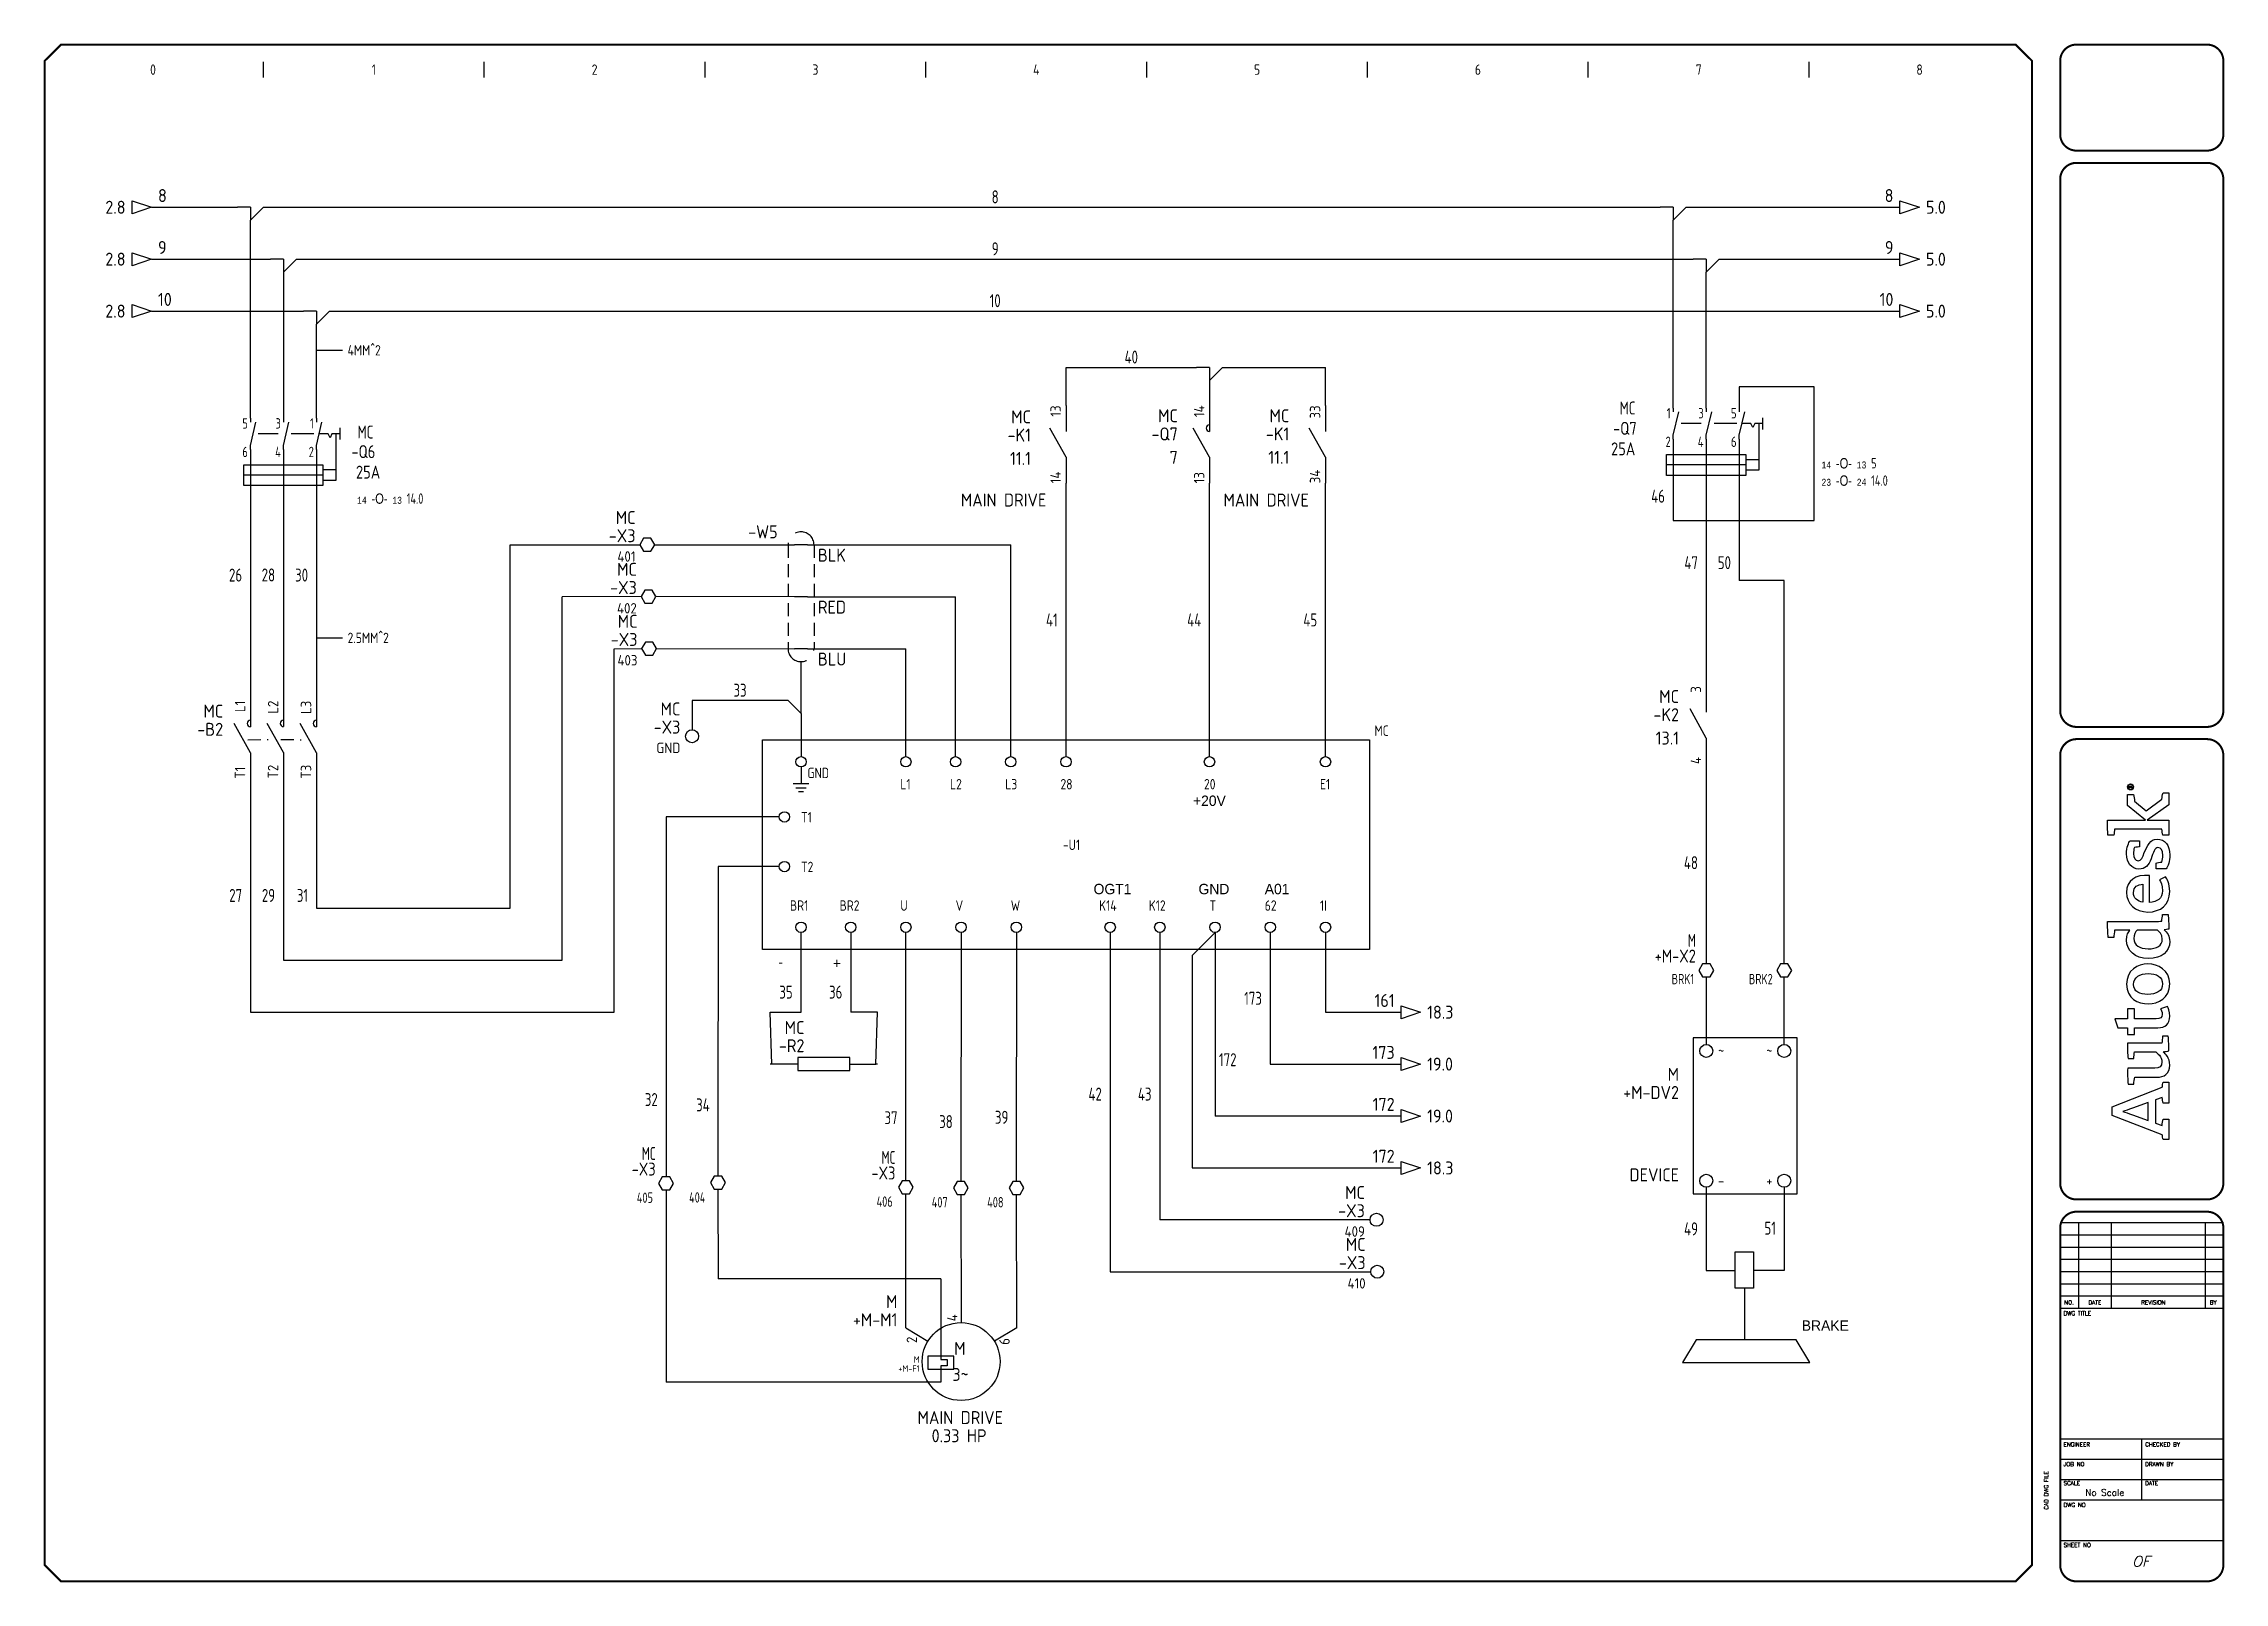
# Model space of a CAD drawing. Header units: millimetres. Extents: x 0 to 840, y 0 to 593.
import ezdxf
from ezdxf.enums import TextEntityAlignment as Align

# ---------------------------------------------------------------- set-up
doc = ezdxf.new("R2010")
doc.units = ezdxf.units.MM
doc.header["$LTSCALE"] = 10
doc.header["$MEASUREMENT"] = 0
doc.linetypes.add('DASHED', pattern=[0.75, 0.5, -0.25])
for name, color, linetype in [('BLK_1.0mm^2', 7, 'Continuous'), ('BLU_1.0mm^2', 5, 'Continuous'), ('DESC', 150, 'Continuous'), ('DESCCHILD', 7, 'Continuous'), ('GRN_2.5mm^2', 3, 'Continuous'), ('LAYER_1', 160, 'Continuous'), ('LINK', 9, 'DASHED'), ('LOC', 8, 'Continuous'), ('MISC', 7, 'Continuous'), ('RED_1.0mm^2', 1, 'Continuous'), ('RED_2.5mm^2', 1, 'Continuous'), ('RED_4.0mm^2', 1, 'Continuous'), ('SYMS', 7, 'Continuous'), ('TAGS', 150, 'Continuous'), ('TAN_4.0mm^2', 253, 'Continuous'), ('TERMS', 123, 'Continuous'), ('TITLE', 7, 'Continuous'), ('WHT_1.0mm^2', 7, 'Continuous'), ('WIRENO', 72, 'Continuous'), ('WIREREF', 52, 'Continuous'), ('WIREREF_DEST', 52, 'Continuous'), ('XREF', 7, 'Continuous'), ('XREFCHILD', 134, 'Continuous')]:
    doc.layers.add(name, color=color, linetype=linetype)
doc.styles.add('ITALIC', font='ITALIC')
doc.styles.add('SIMPLEX', font='simplex')
doc.styles.add('WD_IEC', font='isocp2.shx', dxfattribs={"width": 0.9, "height": 4})
doc.dimstyles.get("Standard").update_dxf_attribs({"dimtxt": 0.18, "dimasz": 0.18, "dimexe": 0.18, "dimexo": 0.0625, "dimgap": 0.09, "dimtad": 0, "dimtih": 1, "dimtoh": 1, "dimdec": 4, "dimzin": 0, "dimdsep": 46, "dimtxsty": 'Standard', "dimcen": 0.09, "dimadec": 0, "dimazin": 0, "dimtfac": 1, "dimtdec": 4, "dimtofl": 0, "dimtmove": 0, "dimatfit": 3, "dimfxl": 1, "dimtolj": 1, "dimtzin": 0, "dimarcsym": 0})

msp = doc.modelspace()

# ---------------------------------------------------------------- texts
at = {"layer": 'MISC', "char_height": 4, "attachment_point": 4, "style": 'WD_IEC'}
for s, insert in [('\\A1;4MM^ 2', (117.4, 474.91)), ('\\A1;2.5MM^ 2', (117.4, 364.14))]:
    msp.add_mtext(s, dxfattribs=dict(at, insert=insert))
at = {"layer": 'SYMS'}
for s, p in [('-', (283.2, 237.33)), ('+', (304.2, 236.84)), ('BRAKE', (677.15, 97.31))]:
    msp.add_text(s, height=4, dxfattribs=at).set_placement(p)
at = {"layer": 'XREF', "char_height": 4, "attachment_point": 1, "style": 'WD_IEC'}
for s, insert in [('\\W0.80;{\\Fmonotxt.shx|c0;\\H0.67x;14 }{\\Facaderef.shx|c0;-O-} {\\Fmonotxt.shx|c0;\\H0.67x;13} 5\\P{\\Fmonotxt.shx|c0;\\H0.67x;23 }{\\Facaderef.shx|c0;-O-} {\\Fmonotxt.shx|c0;\\H0.67x;24} 14.0', (684.74, 433.4)), ('\\W0.80;{\\Fmonotxt.shx|c0;\\H0.67x;14 }{\\Facaderef.shx|c0;-O-} {\\Fmonotxt.shx|c0;\\H0.67x;13} 14.0', (121.04, 419.8))]:
    msp.add_mtext(s, dxfattribs=dict(at, insert=insert))

# ---------------------------------------------------------------- blocks, each defined once
blk = doc.blocks.new('VDV1_19')
for p, q in [((8.94, 31.88), (5.94, 31.88)), ((6.44, 31.12), (8.44, 31.12)), ((6.94, 30.38), (7.94, 30.38))]:
    blk.add_line(p, q)
for centre in [(7.44, 36.12), (27.62, 36.12), (37.19, 36.12), (47.81, 36.12), (58.44, 36.12), (86.06, 36.12), (108.38, 36.12), (4.25, 25.5), (4.25, 15.94), (7.44, 4.25), (17, 4.25), (27.62, 4.25), (38.25, 4.25), (48.88, 4.25), (66.94, 4.25), (76.5, 4.25), (87.12, 4.25), (97.75, 4.25), (108.38, 4.25)]:
    blk.add_circle(centre, 1)
at = {"layer": 'SYMS'}
for p, q in [((0, 0), (0, 40.38)), ((0, 40.38), (116.88, 40.38)), ((116.88, 40.38), (116.88, 0)), ((7.44, 35.06), (7.44, 31.88)), ((116.88, 0), (0, 0))]:
    blk.add_line(p, q, dxfattribs=at)
at = {"style": 'WD_IEC', "flags": 1}
for tag, p, height in [('X4TERM04', (6.44, 36.12), 0.128), ('X2TERM04', (7.44, 37.12), 0.128), ('X2TERM01', (27.62, 37.12), 0.128), ('X2TERM02', (37.19, 37.12), 0.128), ('X2TERM03', (47.81, 37.12), 0.128), ('X2TERM05', (58.44, 37.12), 0.128), ('X2TERM06', (86.06, 37.12), 0.128), ('X2TERM07', (108.38, 37.12), 0.128), ('X1TERM07', (109.38, 36.12), 0.128), ('X4TERM08', (3.25, 25.5), 0.128), ('FAMILY', (50.54, 22.34), 0.01), ('CAT', (50.54, 22.34), 0.01), ('MFG', (50.54, 22.34), 0.01), ('ASSYCODE', (50.54, 22.34), 0.01), ('X4TERM09', (3.25, 15.94), 0.128), ('X4TERM10', (6.44, 4.25), 0.128), ('X1TERM19', (109.38, 4.25), 0.128), ('X8TERM10', (7.44, 3.25), 0.128), ('X8TERM11', (17, 3.25), 0.128), ('X8TERM12', (27.62, 3.25), 0.128), ('X8TERM13', (38.25, 3.25), 0.128), ('X8TERM14', (48.88, 3.25), 0.128), ('X8TERM15', (66.94, 3.25), 0.128), ('X8TERM16', (76.5, 3.25), 0.128), ('X8TERM17', (87.12, 3.25), 0.128), ('X8TERM18', (97.75, 3.25), 0.128), ('X8TERM19', (108.38, 3.25), 0.128)]:
    blk.add_attdef(tag, p, '', height=height, dxfattribs=at)
at = {"style": 'WD_IEC'}
for tag, p in [('TERM04', (8.67, 32.97)), ('TERM01', (26.56, 30.81)), ('TERM02', (36.12, 30.81)), ('TERM03', (46.75, 30.81)), ('TERM05', (57.38, 30.81)), ('TERM06', (85, 30.81)), ('TERM07', (107.31, 30.81)), ('TERM08', (7.44, 24.44)), ('DESC1', (121.12, 22.31)), ('DESC2', (121.12, 19.12)), ('TERM09', (7.44, 14.88)), ('INST', (121.12, 14.88)), ('LOC', (121.21, 12.08)), ('TERM10', (5.31, 7.44)), ('TERM11', (14.88, 7.44)), ('TERM12', (26.56, 7.44)), ('TERM13', (37.19, 7.44)), ('TERM14', (47.81, 7.44)), ('TERM15', (64.81, 7.44)), ('TERM16', (74.38, 7.44)), ('TERM17', (86.06, 7.44)), ('TERM18', (96.69, 7.44)), ('TERM19', (107.31, 7.44))]:
    blk.add_attdef(tag, p, '', height=2, dxfattribs=at)
blk.add_attdef('TAG1', text='', height=2, dxfattribs=at).set_placement((59.5, 19.12), align=Align.CENTER)
at = {"layer": 'SYMS'}
for s, p in [('+20V', (82.88, 27.62)), ('OGT1', (63.75, 10.62)), ('GND', (83.94, 10.62)), ('A01', (96.69, 10.62))]:
    blk.add_text(s, height=2, dxfattribs=at).set_placement(p)
blk = doc.blocks.new('AI9-BLK2')
at = {"layer": 'LAYER_1', "color": 7}
blk.add_circle((0, 0), 2.03, dxfattribs=at)
blk.add_open_spline([(1.7, 0), (1.7, -1), (1, -1.8), (0, -1.8), (-1, -1.8), (-1.7, -1), (-1.7, 0), (-1.7, 1), (-1, 1.8), (0, 1.8), (1, 1.8), (1.7, 1), (1.7, 0)], degree=3, knots=[0, 0, 0, 0, 1, 1, 1, 2, 2, 2, 3, 3, 3, 4, 4, 4, 4], dxfattribs=at)
blk = doc.blocks.new('AI9-BLK1')
at = {"layer": 'LAYER_1', "color": 7}
for points, knots in [([(0.7, -1.1), (0.7, -1.1), (0.2, -0.4), (0.2, -0.4), (0.1, -0.2), (0, -0.2), (-0.1, -0.1), (0.3, 0), (0.5, 0.2), (0.5, 0.5), (0.5, 0.8), (0.3, 1.1), (-0.2, 1.1), (-0.2, 1.1), (-0.8, 1.1), (-0.8, 1.1), (-0.8, 1.1), (-0.8, -1.1), (-0.8, -1.1), (-0.8, -1.1), (-0.5, -1.1), (-0.5, -1.1), (-0.5, -1.1), (-0.5, -0.1), (-0.5, -0.1), (-0.4, -0.1), (-0.3, -0.2), (-0.2, -0.3), (-0.2, -0.3), (0.3, -1.1), (0.3, -1.1), (0.3, -1.1), (0.7, -1.1), (0.7, -1.1)], [0, 0, 0, 0, 1, 1, 1, 2, 2, 2, 3, 3, 3, 4, 4, 4, 5, 5, 5, 6, 6, 6, 7, 7, 7, 8, 8, 8, 9, 9, 9, 10, 10, 10, 11, 11, 11, 11]), ([(0.2, 0.5), (0.2, 0.2), (-0.1, 0.1), (-0.3, 0.1), (-0.3, 0.1), (-0.5, 0.1), (-0.5, 0.1), (-0.5, 0.1), (-0.5, 0.8), (-0.5, 0.8), (-0.5, 0.8), (-0.2, 0.8), (-0.2, 0.8), (0.1, 0.8), (0.2, 0.7), (0.2, 0.5)], [0, 0, 0, 0, 1, 1, 1, 2, 2, 2, 3, 3, 3, 4, 4, 4, 5, 5, 5, 5])]:
    blk.add_open_spline(points, degree=3, knots=knots, dxfattribs=at)
blk = doc.blocks.new('LOGO')
for points, knots in [([(35.2, 4.3), (35.2, 4.3), (22.1, 38.1), (22.1, 38.1), (22.1, 38.1), (16.1, 38.1), (16.1, 38.1), (16.1, 38.1), (3.2, 4.3), (3.2, 4.3), (2.2, 4.2), (0.9, 4), (0, 3.7), (0, 3.7), (0, 0), (0, 0), (0, 0), (13.7, 0), (13.7, 0), (13.7, 0), (13.7, 3.7), (13.7, 3.7), (12.4, 4), (10.9, 4.3), (9.5, 4.4), (9.5, 4.4), (11.1, 8.8), (11.1, 8.8), (11.1, 8.8), (26.8, 8.8), (26.8, 8.8), (26.8, 8.8), (28.4, 4.3), (28.4, 4.3), (27, 4.2), (25.8, 4), (24.5, 3.7), (24.5, 3.7), (24.5, 0), (24.5, 0), (24.5, 0), (38.7, 0), (38.7, 0), (38.7, 0), (38.7, 3.7), (38.7, 3.7), (37.9, 3.9), (36, 4.3), (35.2, 4.3)], [0, 0, 0, 0, 1, 1, 1, 2, 2, 2, 3, 3, 3, 4, 4, 4, 5, 5, 5, 6, 6, 6, 7, 7, 7, 8, 8, 8, 9, 9, 9, 10, 10, 10, 11, 11, 11, 12, 12, 12, 13, 13, 13, 14, 14, 14, 15, 15, 15, 16, 16, 16, 16]), ([(12.8, 13.8), (12.8, 13.8), (16.6, 24.3), (16.6, 24.3), (17.8, 27.5), (18.2, 28.8), (18.8, 30.9), (18.8, 30.9), (18.9, 30.9), (18.9, 30.9), (19.6, 28.9), (20, 27.5), (21.1, 24.3), (21.1, 24.3), (24.9, 13.8), (24.9, 13.8), (24.9, 13.8), (12.8, 13.8), (12.8, 13.8)], [0, 0, 0, 0, 1, 1, 1, 2, 2, 2, 3, 3, 3, 4, 4, 4, 5, 5, 5, 6, 6, 6, 6]), ([(70.8, 23.1), (70.8, 23.1), (70.8, 27.7), (70.8, 27.7), (70.8, 27.7), (75.3, 27.7), (75.3, 27.7), (75.3, 27.7), (75.3, 34.3), (75.3, 34.3), (75.3, 34.3), (81.3, 36.2), (81.3, 36.2), (81.3, 36.2), (81.3, 27.7), (81.3, 27.7), (81.3, 27.7), (88, 27.7), (88, 27.7), (88, 27.7), (88, 23.1), (88, 23.1), (88, 23.1), (81.3, 23.1), (81.3, 23.1), (81.3, 23.1), (81.3, 8.4), (81.3, 8.4), (81.3, 5.6), (82.1, 4.3), (84.3, 4.3), (86, 4.3), (87.5, 5.1), (88, 5.5), (88, 5.5), (89.7, 0.9), (89.7, 0.9), (88.7, 0.3), (86.5, -0.7), (83.2, -0.7), (77.6, -0.7), (75.3, 2.4), (75.3, 7.4), (75.3, 7.4), (75.3, 23.1), (75.3, 23.1), (75.3, 23.1), (70.8, 23.1), (70.8, 23.1)], [0, 0, 0, 0, 1, 1, 1, 2, 2, 2, 3, 3, 3, 4, 4, 4, 5, 5, 5, 6, 6, 6, 7, 7, 7, 8, 8, 8, 9, 9, 9, 10, 10, 10, 11, 11, 11, 12, 12, 12, 13, 13, 13, 14, 14, 14, 15, 15, 15, 16, 16, 16, 16]), ([(147.1, 4.7), (147.1, 5.4), (147, 6.1), (147, 6.9), (147, 6.9), (147, 41.1), (147, 41.1), (143.4, 41.2), (139.3, 41), (136.1, 40.7), (136.1, 40.7), (136.1, 37), (136.1, 37), (137.7, 36.8), (139.6, 36.6), (141, 36.4), (141, 36.4), (141, 36.4), (141, 36.4), (141, 36.4), (141, 26.2), (141, 26.2), (140, 27.1), (138, 28.4), (134.3, 28.4), (127.3, 28.4), (122, 22.6), (122, 13.8), (122, 4.5), (126.6, -0.7), (133.4, -0.7), (137.1, -0.7), (139.6, 1.1), (141.3, 3.1), (141.3, 2.1), (141.6, 0.6), (141.8, 0), (145.2, -0.2), (148.7, 0.1), (151.7, 0.4), (151.7, 0.4), (151.7, 4.1), (151.7, 4.1), (150.2, 4.2), (148.4, 4.5), (147.1, 4.7)], [0, 0, 0, 0, 1, 1, 1, 2, 2, 2, 3, 3, 3, 4, 4, 4, 5, 5, 5, 6, 6, 6, 7, 7, 7, 8, 8, 8, 9, 9, 9, 10, 10, 10, 11, 11, 11, 12, 12, 12, 13, 13, 13, 14, 14, 14, 15, 15, 15, 15]), ([(229.4, 4.6), (229.4, 4.6), (221.5, 15.2), (221.5, 15.2), (221.5, 15.2), (228, 23), (228, 23), (229.4, 23.1), (231.3, 23.3), (232.4, 23.6), (232.4, 23.6), (232.4, 27.7), (232.4, 27.7), (232.4, 27.7), (225, 27.7), (225, 27.7), (225, 27.7), (215.2, 15.6), (215.2, 15.6), (215.2, 15.6), (215.2, 41.2), (215.2, 41.2), (211.8, 41.3), (208.2, 41.2), (205.1, 40.9), (205.1, 40.9), (205.1, 36.9), (205.1, 36.9), (206.5, 36.8), (208, 36.6), (209.1, 36.5), (209.1, 36.5), (209.1, 4.5), (209.1, 4.5), (207.8, 4.4), (206.3, 4.2), (205.1, 4), (205.1, 4), (205.1, 0), (205.1, 0), (205.1, 0), (215.2, 0), (215.2, 0), (215.2, 0), (215.2, 14.5), (215.2, 14.5), (215.2, 14.5), (225.6, 0), (225.6, 0), (225.6, 0), (233.7, 0), (233.7, 0), (233.7, 0), (233.7, 3.8), (233.7, 3.8), (232.2, 4.2), (230.6, 4.4), (229.4, 4.6)], [0, 0, 0, 0, 1, 1, 1, 2, 2, 2, 3, 3, 3, 4, 4, 4, 5, 5, 5, 6, 6, 6, 7, 7, 7, 8, 8, 8, 9, 9, 9, 10, 10, 10, 11, 11, 11, 12, 12, 12, 13, 13, 13, 14, 14, 14, 15, 15, 15, 16, 16, 16, 17, 17, 17, 18, 18, 18, 19, 19, 19, 19]), ([(59.7, -0.1), (59.5, 0.6), (59.2, 2.6), (59.1, 3.8), (57.8, 2), (54.9, -0.7), (50.2, -0.7), (44.2, -0.7), (42, 3.1), (42, 8.1), (42, 8.1), (42, 22.9), (42, 22.9), (40.6, 23.2), (38.8, 23.4), (37.3, 23.5), (37.3, 23.5), (37.3, 27.3), (37.3, 27.3), (40.3, 27.6), (44.4, 27.8), (48, 27.6), (48, 27.6), (48, 9.3), (48, 9.3), (48, 6.2), (49.1, 4.5), (52.3, 4.5), (55.8, 4.5), (58.4, 7.9), (59, 8.6), (59, 8.6), (59, 23), (59, 23), (57.8, 23.2), (56, 23.4), (54.6, 23.5), (54.6, 23.5), (54.6, 27.3), (54.6, 27.3), (57.6, 27.7), (61.5, 27.8), (65, 27.7), (65, 27.7), (65, 4.6), (65, 4.6), (66.3, 4.4), (68.1, 4.2), (69.6, 4.1), (69.6, 4.1), (69.6, 0.3), (69.6, 0.3), (66.7, 0), (63, -0.2), (59.7, -0.1)], [0, 0, 0, 0, 1, 1, 1, 2, 2, 2, 3, 3, 3, 4, 4, 4, 5, 5, 5, 6, 6, 6, 7, 7, 7, 8, 8, 8, 9, 9, 9, 10, 10, 10, 11, 11, 11, 12, 12, 12, 13, 13, 13, 14, 14, 14, 15, 15, 15, 16, 16, 16, 17, 17, 17, 18, 18, 18, 18]), ([(104.8, -0.7), (95.2, -0.7), (91.4, 7), (91.4, 13.8), (91.4, 20.6), (95.1, 28.4), (104.6, 28.4), (114.1, 28.4), (118.3, 20.8), (118.3, 14), (118.3, 7.2), (114.2, -0.7), (104.8, -0.7)], [0, 0, 0, 0, 1, 1, 1, 2, 2, 2, 3, 3, 3, 4, 4, 4, 4]), ([(104.5, 23.6), (99.6, 23.6), (97.8, 19.5), (97.8, 14), (97.8, 8.5), (99.9, 4.1), (104.8, 4.1), (109.8, 4.1), (111.8, 8.2), (111.8, 13.8), (111.8, 19.3), (109.5, 23.6), (104.5, 23.6)], [0, 0, 0, 0, 1, 1, 1, 2, 2, 2, 3, 3, 3, 4, 4, 4, 4]), ([(141, 7.6), (140.3, 6.7), (138.2, 4.3), (135, 4.3), (130.5, 4.3), (128.5, 8.1), (128.5, 13.8), (128.5, 19.6), (130.9, 23.5), (135.4, 23.5), (138.3, 23.5), (139.9, 22.3), (141, 21.3), (141, 21.3), (141, 7.6), (141, 7.6)], [0, 0, 0, 0, 1, 1, 1, 2, 2, 2, 3, 3, 3, 4, 4, 4, 5, 5, 5, 5]), ([(167.6, 4.1), (171.4, 4.1), (173.8, 5.5), (175, 6.2), (175, 6.2), (177.1, 2.1), (177.1, 2.1), (175.5, 1.1), (172.6, -0.7), (167.2, -0.7), (158.2, -0.7), (153.3, 5.5), (153.3, 14), (153.3, 22.5), (158.9, 28.4), (166.4, 28.4), (174.6, 28.4), (178.7, 22.5), (177.9, 12.9), (177.9, 12.9), (159.8, 12.9), (159.8, 12.9), (160, 7.9), (162.3, 4.1), (167.6, 4.1)], [0, 0, 0, 0, 1, 1, 1, 2, 2, 2, 3, 3, 3, 4, 4, 4, 5, 5, 5, 6, 6, 6, 7, 7, 7, 8, 8, 8, 8]), ([(172, 17.3), (171.9, 20.8), (170.4, 23.7), (166.3, 23.7), (162.6, 23.7), (160.6, 21.2), (159.9, 17.3), (159.9, 17.3), (172, 17.3), (172, 17.3)], [0, 0, 0, 0, 1, 1, 1, 2, 2, 2, 3, 3, 3, 3]), ([(193.3, 16.4), (190.2, 17.6), (187.8, 18.3), (187.8, 20.5), (187.8, 22.6), (189.9, 23.7), (192.6, 23.7), (194.1, 23.7), (195.6, 23.5), (196.8, 23.1), (196.9, 21.9), (197.1, 20.1), (197.3, 19.6), (197.3, 19.6), (201.3, 19.6), (201.3, 19.6), (201.3, 19.6), (201.3, 26.1), (201.3, 26.1), (200.2, 26.8), (197.1, 28.4), (192.4, 28.4), (186.5, 28.4), (182.2, 25), (182.2, 20.1), (182.2, 15.7), (184.9, 13.4), (189.1, 11.9), (193.4, 10.4), (196.7, 9.3), (196.7, 7.2), (196.7, 5.1), (195, 3.9), (191.4, 3.9), (189.9, 3.9), (188.1, 4.1), (187, 4.6), (186.9, 5.9), (186.6, 7.8), (186.3, 8.4), (186.3, 8.4), (182.3, 8.4), (182.3, 8.4), (182.3, 8.4), (182.3, 1.6), (182.3, 1.6), (182.3, 1.6), (182.3, 1.6), (182.3, 1.6), (184.1, 0.5), (187.5, -0.8), (191.8, -0.8), (198.3, -0.8), (202.4, 2.6), (202.4, 7.8), (202.4, 12.5), (197.8, 14.6), (193.3, 16.4)], [0, 0, 0, 0, 1, 1, 1, 2, 2, 2, 3, 3, 3, 4, 4, 4, 5, 5, 5, 6, 6, 6, 7, 7, 7, 8, 8, 8, 9, 9, 9, 10, 10, 10, 11, 11, 11, 12, 12, 12, 13, 13, 13, 14, 14, 14, 15, 15, 15, 16, 16, 16, 17, 17, 17, 18, 18, 18, 19, 19, 19, 19])]:
    blk.add_open_spline(points, degree=3, knots=knots)
for name, p in [('AI9-BLK2', (237.6, 25.7)), ('AI9-BLK1', (237.8, 25.7))]:
    blk.add_blockref(name, p)
blk = doc.blocks.new('acade_title')
at = {"layer": 'SYMS'}
for p, q in [((85, 580), (85, 586)), ((170, 580), (170, 586)), ((255, 580), (255, 586)), ((340, 580), (340, 586)), ((425, 580), (425, 586)), ((510, 580), (510, 586)), ((595, 580), (595, 586)), ((680, 580), (680, 586))]:
    blk.add_line(p, q, dxfattribs=at)
at = {"layer": 'TITLE'}
for p, q in [((765.79, 586.36), (765.79, 551.29)), ((776.63, 138.97), (839.44, 138.97)), ((783.7, 138.97), (783.7, 106)), ((796.26, 138.97), (796.26, 106)), ((832.38, 138.97), (832.38, 106)), ((776.63, 134.26), (839.44, 134.26)), ((776.63, 129.55), (839.44, 129.55)), ((776.63, 124.84), (839.44, 124.84)), ((776.63, 120.13), (839.44, 120.13)), ((776.63, 115.42), (839.44, 115.42)), ((776.63, 110.71), (839.44, 110.71)), ((776.63, 106), (839.44, 106)), ((765.79, 7.07), (765.79, 55.62)), ((776.63, 55.75), (839.44, 55.75)), ((808.04, 32.19), (808.04, 55.75)), ((776.63, 47.89), (839.44, 47.89)), ((776.63, 40.04), (839.44, 40.04)), ((776.63, 32.19), (839.44, 32.19)), ((776.63, 16.49), (839.44, 16.49))]:
    blk.add_line(p, q, dxfattribs=at)
at = {"layer": 'TITLE', "const_width": 0.784}
blk.add_lwpolyline([(765.79, 7.07), (765.79, 586.36), (759.5, 592.64), (7.07, 592.64), (0.79, 586.36), (0.79, 7.07), (7.07, 0.79), (759.5, 0.79)], close=True, dxfattribs=at)
for points in [[(782.91, 592.64, 0.414214), (776.63, 586.36, 0.414214)], [(839.44, 586.36, 0.414214), (833.16, 592.64, 0.414214)], [(776.63, 558.09, 0.414214), (782.91, 551.81, 0.414214)], [(833.16, 551.81, 0.414214), (839.44, 558.09, 0.414214)], [(782.91, 547.1, 0.414214), (776.63, 540.82, 0.414214)], [(839.44, 540.82, 0.414214), (833.16, 547.1, 0.414214)], [(776.63, 336.15, 0.414214), (782.91, 329.87, 0.414214)], [(833.16, 329.87, 0.414214), (839.44, 336.15, 0.414214)], [(782.91, 325.16, 0.414214), (776.63, 318.88, 0.414214)], [(839.44, 318.88, 0.414214), (833.16, 325.16, 0.414214)], [(776.63, 154.15, 0.414214), (782.91, 147.87, 0.414214)], [(833.16, 147.87, 0.414214), (839.44, 154.15, 0.414214)], [(782.91, 143.16, 0.414214), (776.63, 136.88, 0.414214)], [(839.44, 136.88, 0.414214), (833.16, 143.16, 0.414214)], [(776.63, 7.07, 0.414214), (782.91, 0.79, 0.414214)], [(833.16, 0.79, 0.414214), (839.44, 7.07, 0.414214)]]:
    blk.add_lwpolyline(points, format="xyb", dxfattribs=at)
for points in [[(833.16, 592.64), (782.91, 592.64)], [(776.63, 586.36), (776.63, 558.09)], [(839.44, 586.36), (839.44, 558.09)], [(833.16, 551.81), (782.91, 551.81)], [(833.16, 547.1), (782.91, 547.1)], [(776.63, 540.82), (776.63, 336.15)], [(839.44, 540.82), (839.44, 336.15)], [(782.91, 329.87), (833.16, 329.87)], [(782.91, 325.16), (833.16, 325.16)], [(782.91, 147.87), (833.16, 147.87)], [(782.91, 143.16), (833.16, 143.16)], [(776.63, 136.88), (776.63, 7.07)], [(839.44, 136.88), (839.44, 7.07)], [(782.91, 0.79), (833.16, 0.79)]]:
    blk.add_lwpolyline(points, dxfattribs=at)
at = {"layer": 'TITLE', "color": 7, "const_width": 0.784}
for points in [[(776.63, 318.88), (776.63, 154.15)], [(839.44, 318.88), (839.44, 154.15)]]:
    blk.add_lwpolyline(points, dxfattribs=at)
at = {"xscale": 0.571500000000015, "yscale": 0.571500000000015, "zscale": 0.571500000000015, "rotation": 90}
blk.add_blockref('LOGO', (818.39, 170.97), dxfattribs=at)
at = {"layer": 'SYMS', "style": 'WD_IEC', "width": 0.9}
for s, p in [('0', (42.5, 581)), ('1', (127.5, 581)), ('2', (212.5, 581)), ('3', (297.5, 581)), ('4', (382.5, 581)), ('5', (467.5, 581)), ('6', (552.5, 581)), ('7', (637.5, 581)), ('8', (722.5, 581))]:
    blk.add_text(s, height=4, dxfattribs=at).set_placement(p, align=Align.CENTER)
at = {"layer": 'TITLE', "color": 1, "style": 'SIMPLEX'}
for s, p in [('DWG TITLE', (777.94, 103.25)), ('ENGINEER', (777.94, 52.74)), ('CHECKED BY', (809.35, 52.74)), ('JOB NO', (777.94, 45.15)), ('DRAWN BY', (809.35, 45.15)), ('SCALE', (777.94, 37.82)), ('DATE', (809.35, 37.82)), ('DWG NO', (777.94, 29.44)), ('SHEET NO', (777.94, 14))]:
    blk.add_text(s, height=1.57, dxfattribs=at).set_placement(p)
at = {"layer": 'TITLE', "color": 1}
for s, height, style, p in [('NO.', 1.57, 'SIMPLEX', (780.03, 108.22)), ('DATE', 1.57, 'SIMPLEX', (789.98, 108.22)), ('REVISION', 1.57, 'SIMPLEX', (812.49, 108.22)), ('BY', 1.57, 'SIMPLEX', (835.52, 108.22)), ('OF', 4, 'ITALIC', (807.77, 8.51))]:
    blk.add_text(s, height=height, dxfattribs=dict(at, style=style)).set_placement(p, align=Align.MIDDLE)
at = {"layer": 'TITLE', "color": 1, "style": 'SIMPLEX'}
blk.add_text('CAD DWG FILE', height=1.5703, rotation=90, dxfattribs=at).set_placement((772.05, 28.4))
at = {"layer": 'TITLE', "color": 1, "style": 'ITALIC'}
for tag, height, p in [('TITLE#1', 3, (806.47, 85.58)), ('TITLE#2', 3, (806.47, 80.5)), ('TITLE#3', 3, (806.47, 75.41)), ('TITLE#4', 3, (806.47, 70.33)), ('DWG#', 4, (806.47, 20.76))]:
    blk.add_attdef(tag, text='', height=height, dxfattribs=at).set_placement(p, align=Align.CENTER)
at = {"layer": 'TITLE', "color": 1, "style": 'SIMPLEX'}
blk.add_attdef('CAD#', (772.63, 49.19), '', height=2.5, rotation=90, dxfattribs=at)
at = {"layer": 'TITLE', "color": 1}
for tag, p, height, style in [('ENGINEER', (783.37, 49.19), 2.5, 'ITALIC'), ('CHKDBY', (813.2, 49.2), 2.5, 'ITALIC'), ('JOB#', (789.06, 41.3), 2.5, 'SIMPLEX'), ('DRAWNBY', (814.95, 41.3), 2.5, 'ITALIC'), ('SCALE', (786.29, 33.76), 2.5, 'SIMPLEX'), ('DATE', (812.8, 33.76), 2.5, 'SIMPLEX'), ('SHTS', (815.9, 6.29), 4, 'ITALIC')]:
    blk.add_attdef(tag, p, '', height=height, dxfattribs=dict(at, style=style))
at = {"layer": 'TITLE', "color": 1, "style": 'ITALIC'}
blk.add_attdef('SH#', text='', height=4, dxfattribs=at).set_placement((799.54, 6.29), align=Align.RIGHT)
at = {"layer": 'TITLE', "color": 7, "flags": 9}
blk.add_attdef('WD_TB', (782.91, 0.79), '', height=3.14, dxfattribs=at)
blk = doc.blocks.new('HDV1_04QM1')
for p, q in [((0, 0), (0, -0.75)), ((0, -5.25), (1.04, -0.75)), ((6.35, 0), (6.35, -0.75)), ((6.35, -5.25), (7.39, -0.75)), ((12.7, 0), (12.7, -0.75)), ((12.7, -5.25), (13.74, -0.75)), ((0, -6), (0, -5.25)), ((6.35, -6), (6.35, -5.25)), ((12.7, -6), (12.7, -5.25))]:
    blk.add_line(p, q)
at = {"linetype": 'DASHED'}
for p, q in [((14.95, -3), (13.26, -3)), ((15.33, -3.75), (14.95, -3)), ((15.7, -3), (15.33, -3.75)), ((17.2, -3), (15.7, -3))]:
    blk.add_line(p, q, dxfattribs=at)
at = {"linetype": 'Continuous'}
blk.add_line((17.2, -1.88), (17.2, -4.12), dxfattribs=at)
at = {"layer": 'LINK'}
for p, q in [((5.35, -3), (1.5, -3)), ((12.2, -3), (7.85, -3))]:
    blk.add_line(p, q, dxfattribs=at)
at = {"layer": 'SYMS'}
for p, q in [((16.45, -2.97), (16.45, -11.97)), ((13.95, -10.97), (-1.3, -10.97)), ((16.45, -9.97), (13.95, -9.97)), ((16.45, -11.97), (13.95, -11.97))]:
    blk.add_line(p, q, dxfattribs=at)
blk.add_lwpolyline([(13.95, -8.97), (13.95, -12.97), (-1.3, -12.97), (-1.3, -8.97)], close=True, dxfattribs=at)
at = {"linetype": 'Continuous', "style": 'WD_IEC', "width": 0.8}
for tag, p in [('TERM01', (-0.5, 0)), ('TERM03', (5.85, 0)), ('TERM05', (12.2, 0)), ('TERM02', (-0.5, -5.5)), ('TERM04', (5.85, -5.5)), ('TERM06', (12.2, -5.5))]:
    blk.add_attdef(tag, text='', height=1, dxfattribs=at).set_placement(p, align=Align.TOP_RIGHT)
at = {"style": 'WD_IEC', "width": 0.8}
for tag, p in [('LOC', (14.2, -1)), ('INST', (15.45, -1))]:
    blk.add_attdef(tag, text='', height=1, rotation=270, dxfattribs=at).set_placement(p, align=Align.RIGHT)
at = {"color": 7, "style": 'WD_IEC'}
for tag, p in [('X8LINK', (-1, -3)), ('X2LINK', (17.45, -3))]:
    blk.add_attdef(tag, p, '', height=0.16, rotation=270, dxfattribs=at)
at = {"style": 'WD_IEC', "flags": 1}
for tag, p, height in [('X2TERM01', (0, 0), 0.18), ('X2TERM03', (6.35, 0), 0.18), ('X2TERM05', (12.7, 0), 0.18), ('X8TERM02', (0, -6), 0.18), ('X8TERM04', (6.35, -6), 0.18), ('X8TERM06', (12.7, -6), 0.18), ('FAMILY', (15.64, -4.5), 0.16)]:
    blk.add_attdef(tag, p, '', height=height, rotation=270, dxfattribs=at)
at = {"style": 'WD_IEC', "width": 0.8}
blk.add_attdef('XREF', text='', height=1, rotation=270, dxfattribs=at).set_placement((11.2, -3), align=Align.TOP_CENTER)
at = {"style": 'WD_IEC', "width": 0.9}
for tag, p in [('TAG1', (20.48, -4.84)), ('DESC2', (20.48, -7.69)), ('DESC3', (20.48, -9.19)), ('DESC1', (20.48, -6.19))]:
    blk.add_attdef(tag, text='', height=1, dxfattribs=at).set_placement(p, align=Align.CENTER)
at = {"style": 'WD_IEC', "flags": 1}
for tag, p, width in [('CONTACT', (15.3, -4.5), 0.9), ('ASSYCODE', (15.42, -5.8), 0.9), ('CAT', (15.79, -5.8), 0.8), ('MFG', (16.17, -5.8), 0.8)]:
    blk.add_attdef(tag, p, '', height=0.16, rotation=270, dxfattribs=dict(at, width=width))
at = {"style": 'WD_IEC', "width": 0.9}
blk.add_attdef('RATING1', text='', height=1, dxfattribs=at).set_placement((17.87, -10.11), align=Align.MIDDLE_LEFT)
blk = doc.blocks.new('VMS21P')
for p, q in [((0, 7.5), (0, 2.5)), ((0, -2.5), (-3.12, 3.12)), ((0, -2.5), (0, -7.5))]:
    blk.add_line(p, q)
blk.add_arc((0, 3.12), 0.625, 90, 270)
at = {"style": 'WD_IEC'}
for tag, p in [('INST', (-5.25, 6.75)), ('LOC', (-5.25, 3.75)), ('TAG2', (-5.25, 0.75)), ('XREF', (-5.25, -3.75)), ('DESC2', (-5.25, -9.75)), ('DESC1', (-5.25, -6.75)), ('DESC3', (-5.25, -12.75))]:
    blk.add_attdef(tag, text='', height=2.5, dxfattribs=at).set_placement(p, align=Align.RIGHT)
blk.add_attdef('TERM01', text='', height=2, rotation=90, dxfattribs=at).set_placement((-1, 7.5), align=Align.RIGHT)
at = {"style": 'WD_IEC', "flags": 1}
for tag, p, height in [('X2TERM01', (0, 7.5), 0.32), ('X4LINK', (-2.91, 0), 0.32), ('X1LINK', (-0.5, 0), 0.32), ('CONTACT', (4, -3.5), 1), ('FAMILY', (4, -5), 1), ('X8TERM02', (0, -7.5), 0.32)]:
    blk.add_attdef(tag, p, '', height=height, dxfattribs=at)
at = {"style": 'WD_IEC'}
blk.add_attdef('TERM02', (-1, -7.5), '', height=2, rotation=90, dxfattribs=at)
blk = doc.blocks.new('VCR21')
for p, q in [((0, 7.5), (0, 2.5)), ((0, -2.5), (-3.12, 3.12)), ((0, -2.5), (0, -7.5))]:
    blk.add_line(p, q)
at = {"style": 'WD_IEC'}
for tag, p in [('INST', (-5.25, 6.75)), ('LOC', (-5.25, 3.75)), ('TAG2', (-5.25, 0.75)), ('XREF', (-5.25, -3.75)), ('DESC2', (-5.25, -9.75)), ('DESC1', (-5.25, -6.75)), ('DESC3', (-5.25, -12.75))]:
    blk.add_attdef(tag, text='', height=2.5, dxfattribs=at).set_placement(p, align=Align.RIGHT)
blk.add_attdef('TERM01', text='', height=2, rotation=90, dxfattribs=at).set_placement((-1, 7.5), align=Align.RIGHT)
at = {"style": 'WD_IEC', "flags": 1}
for tag, p, height in [('X2TERM01', (0, 7.5), 0.32), ('X4LINK', (-2.75, 0), 0.32), ('X1LINK', (-0.5, 0), 0.32), ('CONTACT', (4, -3.5), 1), ('FAMILY', (4, -5), 1), ('COMMON', (5.25, -4.75), 1), ('X8TERM02', (0, -7.5), 0.32)]:
    blk.add_attdef(tag, p, '', height=height, dxfattribs=at)
at = {"style": 'WD_IEC'}
blk.add_attdef('TERM02', (-1, -7.5), '', height=2, rotation=90, dxfattribs=at)
blk = doc.blocks.new('VDV1TF')
blk.add_lwpolyline([(-2.5, -15), (17.5, -15), (17.5, 15), (-2.5, 15)], close=True)
for centre in [(0, 12.5), (15, 12.5), (0, -12.5), (15, -12.5)]:
    blk.add_circle(centre, 1.25)
at = {"style": 'WD_IEC'}
for tag, p in [('INST', (-5.25, 10.25)), ('LOC', (-5.25, 6.75)), ('TAG1', (-5.25, 3.25)), ('XREF', (-5.25, -1.6)), ('DESC1', (-5.25, -5.6)), ('DESC2', (-5.25, -9.1)), ('DESC3', (-5.25, -12.6))]:
    blk.add_attdef(tag, text='', height=2.5, dxfattribs=at).set_placement(p, align=Align.RIGHT)
at = {"style": 'WD_IEC', "flags": 1}
for tag, p, height in [('X4TERM02', (-1.25, 12.5), 0.32), ('X2TERM02', (0, 13.75), 0.32), ('X2TERM04', (15, 13.75), 0.32), ('X1TERM04', (16.25, 12.5), 0.32), ('X4TERM01', (-1.25, -12.5), 0.32), ('X1TERM03', (16.25, -12.5), 0.32), ('X8TERM01', (0, -13.75), 0.32), ('X8TERM03', (15, -13.75), 0.32), ('ASSYCODE', (18.5, -16.5), 1), ('FAMILY', (18.5, -18), 1), ('CATDESC', (18.5, -19.5), 1)]:
    blk.add_attdef(tag, p, '', height=height, dxfattribs=at)
at = {"style": 'WD_IEC'}
for tag, p in [('TERM02', (2.25, 12.5)), ('TERM01', (2.25, -12.5))]:
    blk.add_attdef(tag, text='', height=2, dxfattribs=at).set_placement(p, align=Align.MIDDLE_LEFT)
for tag, p in [('TERM04', (12.75, 12.5)), ('TERM03', (12.75, -12.5))]:
    blk.add_attdef(tag, text='', height=2, dxfattribs=at).set_placement(p, align=Align.MIDDLE_RIGHT)
at = {"lineweight": 15, "style": 'WD_IEC', "flags": 1}
for tag, p in [('MFG', (7.5, 5)), ('CAT', (7.5, 1))]:
    blk.add_attdef(tag, text='', height=2.7, dxfattribs=at).set_placement(p, align=Align.CENTER)
at = {"lineweight": 15, "style": 'WD_IEC'}
for tag, p in [('RATING1', (7.5, -3)), ('RATING2', (7.5, -7))]:
    blk.add_attdef(tag, text='', height=2.5, dxfattribs=at).set_placement(p, align=Align.CENTER)
blk = doc.blocks.new('HRE1')
for p, q in [((-5, 0), (-10, 0)), ((5, 0), (10, 0))]:
    blk.add_line(p, q)
blk.add_lwpolyline([(-5, -1.25), (5, -1.25), (5, 1.25), (-5, 1.25)], close=True)
at = {"style": 'WD_IEC'}
for tag, p in [('INST', (-7.5, 11.12)), ('LOC', (-7.5, 7.62)), ('TAG1', (-7.5, 4.12)), ('DESC2', (-7.5, -14.75)), ('DESC1', (-7.5, -11.25)), ('DESC3', (-7.5, -18.25))]:
    blk.add_attdef(tag, text='', height=2.5, dxfattribs=at).set_placement(p, align=Align.RIGHT)
for tag, p, height, flags in [('MFG', (7.42, 12.12), 1.5, 9), ('CAT', (7.42, 9.62), 1.5, 9), ('X4TERM01', (-10, 0), 0.32, 1), ('TERM01', (-10, 1), 2, 8), ('X1TERM02', (10, 0), 0.32, 1), ('ASSYCODE', (6, -2.75), 1, 1), ('FAMILY', (6, -4.25), 1, 1), ('CATDESC', (6, -5.75), 1, 1)]:
    blk.add_attdef(tag, p, '', height=height, dxfattribs=dict(at, flags=flags))
blk.add_attdef('RATING1', (7.42, 4.12), '', height=2.5, dxfattribs=at)
at = {"style": 'WD_IEC', "flags": 8}
blk.add_attdef('TERM02', text='', height=2, dxfattribs=at).set_placement((10, 1), align=Align.RIGHT)
at = {"lineweight": 15, "style": 'WD_IEC'}
blk.add_attdef('XREF', text='', height=2.5, dxfattribs=at).set_placement((-7.5, -7.5), align=Align.RIGHT)
blk = doc.blocks.new('HW01_1')
blk.add_line((1.25, 0), (-1.25, 0))
at = {"linetype": 'DASHED'}
blk.add_arc((0, 0), 2.5, 0, 180, dxfattribs=at)
at = {"style": 'WD_IEC', "flags": 1}
for tag, p in [('INST', (-4.5, 8.25)), ('LOC', (-4.5, 4.75)), ('XREF', (-4.5, -3.75)), ('DESC1', (-4.5, -7.75)), ('DESC3', (-4.5, -14.75)), ('DESC2', (-4.5, -11.25))]:
    blk.add_attdef(tag, text='', height=2.5, dxfattribs=at).set_placement(p, align=Align.RIGHT)
at = {"style": 'WD_IEC'}
blk.add_attdef('TAG1', text='', height=2.5, dxfattribs=at).set_placement((-4.5, 1.25), align=Align.RIGHT)
at = {"style": 'WD_IEC', "flags": 1}
for tag, p, height in [('X8LINKL', (-2.5, 0), 0.32), ('X4TERM01', (-1.25, 0), 0.32), ('X1TERM01', (1.25, 0), 0.32), ('X8LINKR', (2.5, 0), 0.32), ('MFG', (3.06, -7.26), 1), ('CAT', (3.06, -8.76), 1), ('ASSYCODE', (3.06, -10.26), 1), ('FAMILY', (3.06, -11.76), 1), ('CATDESC', (3.06, -13.26), 1)]:
    blk.add_attdef(tag, p, '', height=height, dxfattribs=at)
at = {"style": 'WD_IEC'}
blk.add_attdef('RATING1', text='', height=2.5, dxfattribs=at).set_placement((3.25, -2), align=Align.MIDDLE_LEFT)
blk = doc.blocks.new('HW02_B')
blk.add_line((1.25, 0), (-1.25, 0))
at = {"style": 'WD_IEC', "flags": 1}
for tag, p in [('INST', (-4.5, 8.25)), ('LOC', (-4.5, 4.75)), ('XREF', (-4.5, -3.75)), ('DESC1', (-4.5, -7.75)), ('DESC3', (-4.5, -14.75)), ('DESC2', (-4.5, -11.25))]:
    blk.add_attdef(tag, text='', height=2.5, dxfattribs=at).set_placement(p, align=Align.RIGHT)
at = {"style": 'WD_IEC'}
blk.add_attdef('TAG2', text='', height=2.5, dxfattribs=at).set_placement((-4.5, 1.25), align=Align.RIGHT)
at = {"style": 'WD_IEC', "flags": 1}
for tag, p, height in [('X8LINKL', (-2.5, 0), 0.32), ('X4TERM01', (-1.25, 0), 0.32), ('X1TERM01', (1.25, 0), 0.32), ('X8LINKR', (2.5, 0), 0.32), ('FAMILY', (3.06, -11.76), 1)]:
    blk.add_attdef(tag, p, '', height=height, dxfattribs=at)
at = {"style": 'WD_IEC'}
blk.add_attdef('RATING1', text='', height=2.5, dxfattribs=at).set_placement((3.25, -2), align=Align.MIDDLE_LEFT)
blk = doc.blocks.new('HW02_1')
blk.add_line((1.25, 0), (-1.25, 0))
at = {"linetype": 'DASHED'}
blk.add_arc((0, 0), 2.5, 180, 0, dxfattribs=at)
at = {"style": 'WD_IEC', "flags": 1}
for tag, p in [('INST', (-4.5, 8.25)), ('LOC', (-4.5, 4.75)), ('XREF', (-4.5, -3.75)), ('DESC1', (-4.5, -7.75)), ('DESC3', (-4.5, -14.75)), ('DESC2', (-4.5, -11.25))]:
    blk.add_attdef(tag, text='', height=2.5, dxfattribs=at).set_placement(p, align=Align.RIGHT)
at = {"style": 'WD_IEC'}
blk.add_attdef('TAG2', text='', height=2.5, dxfattribs=at).set_placement((-4.5, 1.25), align=Align.RIGHT)
at = {"style": 'WD_IEC', "flags": 1}
for tag, p, height in [('X2LINKL', (-2.5, 0), 0.32), ('X4TERM01', (-1.25, 0), 0.32), ('X1TERM01', (1.25, 0), 0.32), ('X2LINKR', (2.5, 0), 0.32), ('X8TERM02', (0, -2.5), 0.32), ('WD_NOTJUMPERED', (1.79, -2.5), 0.32), ('FAMILY', (3.06, -11.76), 1)]:
    blk.add_attdef(tag, p, '', height=height, dxfattribs=at)
blk.add_attdef('X8TERMDESC02', text='', height=2, dxfattribs=at).set_placement((0.25, -3.76), align=Align.TOP_LEFT)
at = {"style": 'WD_IEC'}
blk.add_attdef('RATING1', text='', height=2.5, dxfattribs=at).set_placement((3.25, -2), align=Align.MIDDLE_LEFT)
blk = doc.blocks.new('HA1S1')
blk.add_lwpolyline([(0, 1.25), (3.75, 0), (0, -1.25)], close=True)
at = {"style": 'WD_IEC'}
for tag, height, flags, p in [('WIRENO', 2.5, 8, (-1.25, 1)), ('SIGCODE', 1, 1, (5, 1.8))]:
    blk.add_attdef(tag, text='', height=height, dxfattribs=dict(at, flags=flags)).set_placement(p, align=Align.RIGHT)
at = {"style": 'WD_IEC', "flags": 1}
blk.add_attdef('X4TERM01', (0, 0), '', height=0.32, dxfattribs=at)
at = {"style": 'WD_IEC'}
blk.add_attdef('XREF', text='', height=2.5, dxfattribs=at).set_placement((5, 0), align=Align.MIDDLE_LEFT)
blk.add_attdef('DESC1', text='', height=2.5, dxfattribs=at).set_placement((-1.25, -1), align=Align.TOP_RIGHT)
blk = doc.blocks.new('VOL1')
for p, q in [((-5, 2.5), (-5, -2.5)), ((5, 2.5), (-5, 2.5)), ((0, 7.5), (0, 1.25)), ((0, 1.25), (2.5, 1.25)), ((2.5, 1.25), (2.5, -1.25)), ((5, -2.5), (5, 2.5)), ((-5, -2.5), (5, -2.5)), ((0, -1.25), (0, -7.5)), ((2.5, -1.25), (0, -1.25))]:
    blk.add_line(p, q)
at = {"style": 'WD_IEC'}
for tag, p in [('INST', (-6.5, 9)), ('RATING1', (-6.5, -2.5)), ('TAG1', (-6.5, 2)), ('LOC', (-6.5, 5.5)), ('DESC1', (-6.5, -10.35)), ('XREF', (-6.5, -6.5)), ('DESC3', (-6.5, -17.35)), ('DESC2', (-6.5, -13.85))]:
    blk.add_attdef(tag, text='', height=2.5, dxfattribs=at).set_placement(p, align=Align.RIGHT)
at = {"style": 'WD_IEC', "flags": 1}
for tag, p, height in [('X4LINK', (-5, 0), 0.32), ('X2TERM01', (0, 7.5), 0.32), ('MFG', (2.75, 6.5), 1.5), ('CAT', (2.75, 4), 1.5), ('X1LINK', (5, 0), 0.32), ('X8TERM02', (0, -7.5), 0.32), ('ASSYCODE', (1, -4), 1), ('FAMILY', (1, -5.5), 1), ('CATDESC', (1, -7), 1)]:
    blk.add_attdef(tag, p, '', height=height, dxfattribs=at)
at = {"style": 'WD_IEC'}
blk.add_attdef('TERM01', text='', height=2, rotation=90, dxfattribs=at).set_placement((-1, 7.5), align=Align.RIGHT)
blk.add_attdef('TERM02', (-1, -7.5), '', height=2, rotation=90, dxfattribs=at)
blk = doc.blocks.new('HA1D3')
blk.add_lwpolyline([(0, 0), (-3.75, -1.25), (-3.75, 1.25)], close=True)
at = {"style": 'WD_IEC'}
blk.add_attdef('XREF', text='', height=2.5, dxfattribs=at).set_placement((-5, 0), align=Align.MIDDLE_RIGHT)
at = {"style": 'WD_IEC', "flags": 1}
blk.add_attdef('SIGCODE', text='', height=1, dxfattribs=at).set_placement((-2.5, 1.8), align=Align.RIGHT)
at = {"style": 'WD_IEC'}
for tag, p, height, flags in [('X1TERM01', (0, 0), 0.32, 1), ('WIRENO', (1.25, 1), 2.5, 8)]:
    blk.add_attdef(tag, p, '', height=height, dxfattribs=dict(at, flags=flags))
blk.add_attdef('DESC1', text='', height=2.5, dxfattribs=at).set_placement((1.25, -1), align=Align.TOP_LEFT)
blk = doc.blocks.new('VT0003')
blk.add_lwpolyline([(0.72, -1.25), (1.44, 0), (0.72, 1.25), (-0.72, 1.25), (-1.44, 0), (-0.72, -1.25)], close=True)
at = {"style": 'WD_IEC'}
for tag, p in [('INST', (-2.25, 6.5)), ('LOC', (-2.25, 3.5)), ('DESC1', (-2.25, -6.25)), ('DESC2', (-2.25, -9.25)), ('DESC3', (-2.25, -12.25))]:
    blk.add_attdef(tag, text='', height=2.5, dxfattribs=at).set_placement(p, align=Align.RIGHT)
at = {"style": 'WD_IEC', "flags": 1}
for tag, p, height in [('ASSYCODE', (2.75, 10.75), 1), ('CATDESC', (2.75, 9.25), 1), ('MFG', (2.75, 7.25), 1.5), ('CAT', (2.75, 4.75), 1.5), ('X4TERM01', (-1.44, 0), 0.25), ('X4PIN01', (-1.25, 1), 0.25), ('X4TERMDESC01', (-1.25, 0.5), 0.4), ('STRIPSEQ', (0, 0), 0.025), ('X2PIN01', (0, 2.25), 0.25), ('X2TERM01', (0, 1.25), 0.25), ('X8PIN01', (0, -0.25), 0.25), ('X2TERMDESC01', (0, 1.75), 0.4), ('X1PIN01', (1.25, 1), 0.25), ('X1TERMDESC01', (1.25, 0.5), 0.4), ('X1TERM01', (1.44, 0), 0.25), ('LINKTERM', (0, -0.04), 0.025), ('X8TERM01', (0, -1.25), 0.25), ('X8TERMDESC01', (0, -0.75), 0.4)]:
    blk.add_attdef(tag, p, '', height=height, dxfattribs=at)
at = {"style": 'WD_IEC', "flags": 8}
for tag, height, p in [('TAGSTRIP', 2.5, (-2.25, 0.5)), ('TERM01', 2, (-2.25, -3.25))]:
    blk.add_attdef(tag, text='', height=height, dxfattribs=at).set_placement(p, align=Align.RIGHT)
blk = doc.blocks.new('WD_WNH')
at = {"linetype": 'Continuous', "style": 'WD_IEC', "width": 0.8}
blk.add_attdef('WIRENO', text='', height=2.5, dxfattribs=at).set_placement((0, 0.75), align=Align.CENTER)
at = {"style": 'WD_IEC', "flags": 1}
for tag, p in [('W08USER', (0, 0.375)), ('W04USER', (0, 0.875)), ('W05USER', (0, 0.75)), ('W09USER', (0, 0.25)), ('W03USER', (0, 1)), ('W06USER', (0, 0.625)), ('W07USER', (0, 0.5)), ('W02USER', (0, 1.125)), ('W01USER', (0, 1.25)), ('W10USER', (0, 0.125))]:
    blk.add_attdef(tag, text='', height=0.08, dxfattribs=at).set_placement(p, align=Align.CENTER)
blk = doc.blocks.new('WD_WNV')
at = {"linetype": 'Continuous', "style": 'WD_IEC', "width": 0.8}
blk.add_attdef('WIRENO', text='', height=2.5, dxfattribs=at).set_placement((-1.6, 0), align=Align.MIDDLE_RIGHT)
at = {"style": 'WD_IEC', "flags": 1}
for tag, p in [('W08USER', (-1, 0.375)), ('W04USER', (-1, 0.875)), ('W05USER', (-1, 0.75)), ('W09USER', (-1, 0.25)), ('W03USER', (-1, 1)), ('W06USER', (-1, 0.625)), ('W07USER', (-1, 0.5)), ('W02USER', (-1, 1.125)), ('W01USER', (-1, 1.25)), ('W10USER', (-1, 0.125))]:
    blk.add_attdef(tag, text='', height=0.08, dxfattribs=at).set_placement(p, align=Align.CENTER)
blk = doc.blocks.new('VT0002')
blk.add_circle((0, 0), 1.25)
at = {"style": 'WD_IEC'}
for tag, p in [('INST', (-2.25, 6.5)), ('LOC', (-2.25, 3.5)), ('DESC1', (-2.25, -6.25)), ('DESC2', (-2.25, -9.25)), ('DESC3', (-2.25, -12.25))]:
    blk.add_attdef(tag, text='', height=2.5, dxfattribs=at).set_placement(p, align=Align.RIGHT)
at = {"style": 'WD_IEC', "flags": 1}
for tag, p, height in [('ASSYCODE', (2.75, 10.75), 1), ('CATDESC', (2.75, 9.25), 1), ('MFG', (2.75, 7.25), 1.5), ('CAT', (2.75, 4.75), 1.5), ('X4PIN01', (-1.25, 1), 0.25), ('X4TERM01', (-1.25, 0), 0.25), ('X4TERMDESC01', (-1.25, 0.5), 0.4), ('STRIPSEQ', (0, 0), 0.025), ('X2PIN01', (0, 2.25), 0.25), ('X2TERM01', (0, 1.25), 0.25), ('X8PIN01', (0, -0.25), 0.25), ('X2TERMDESC01', (0, 1.75), 0.4), ('X1PIN01', (1.25, 1), 0.25), ('X1TERM01', (1.25, 0), 0.25), ('X1TERMDESC01', (1.25, 0.5), 0.4), ('LINKTERM', (0, -0.04), 0.025), ('X8TERM01', (0, -1.25), 0.25), ('X8TERMDESC01', (0, -0.75), 0.4)]:
    blk.add_attdef(tag, p, '', height=height, dxfattribs=at)
at = {"style": 'WD_IEC', "flags": 8}
for tag, height, p in [('TAGSTRIP', 2.5, (-2.25, 0.5)), ('TERM01', 2, (-2.25, -3.25))]:
    blk.add_attdef(tag, text='', height=height, dxfattribs=at).set_placement(p, align=Align.RIGHT)
blk = doc.blocks.new('HT0003')
blk.add_lwpolyline([(0.72, -1.25), (1.44, 0), (0.72, 1.25), (-0.72, 1.25), (-1.44, 0), (-0.72, -1.25)], close=True)
at = {"style": 'WD_IEC'}
for tag, p in [('INST', (-2.25, 6.5)), ('LOC', (-2.25, 3.5)), ('DESC1', (-2.25, -6.25)), ('DESC2', (-2.25, -9.25)), ('DESC3', (-2.25, -12.25))]:
    blk.add_attdef(tag, text='', height=2.5, dxfattribs=at).set_placement(p, align=Align.RIGHT)
at = {"style": 'WD_IEC', "flags": 1}
for tag, p, height in [('ASSYCODE', (2.75, 10.75), 1), ('CATDESC', (2.75, 9.25), 1), ('MFG', (2.75, 7.25), 1.5), ('CAT', (2.75, 4.75), 1.5), ('X4TERM01', (-1.44, 0), 0.25), ('X4PIN01', (-1.25, 1), 0.25), ('X4TERMDESC01', (-1.25, 0.5), 0.4), ('STRIPSEQ', (0, 0), 0.025), ('X2PIN01', (0, 2.25), 0.25), ('X2TERM01', (0, 1.25), 0.25), ('X8PIN01', (0, -0.25), 0.25), ('X2TERMDESC01', (0, 1.75), 0.4), ('X1PIN01', (1.25, 1), 0.25), ('X1TERMDESC01', (1.25, 0.5), 0.4), ('X1TERM01', (1.44, 0), 0.25), ('LINKTERM', (0, -0.04), 0.025), ('X8TERM01', (0, -1.25), 0.25), ('X8TERMDESC01', (0, -0.75), 0.4)]:
    blk.add_attdef(tag, p, '', height=height, dxfattribs=at)
at = {"style": 'WD_IEC', "flags": 8}
for tag, height, p in [('TAGSTRIP', 2.5, (-2.25, 0.5)), ('TERM01', 2, (-2.25, -3.25))]:
    blk.add_attdef(tag, text='', height=height, dxfattribs=at).set_placement(p, align=Align.RIGHT)
blk = doc.blocks.new('HT0002')
blk.add_circle((0, 0), 1.25)
at = {"style": 'WD_IEC'}
for tag, p in [('INST', (-2.25, 6.5)), ('LOC', (-2.25, 3.5)), ('DESC1', (-2.25, -6.25)), ('DESC2', (-2.25, -9.25)), ('DESC3', (-2.25, -12.25))]:
    blk.add_attdef(tag, text='', height=2.5, dxfattribs=at).set_placement(p, align=Align.RIGHT)
at = {"style": 'WD_IEC', "flags": 1}
for tag, p, height in [('ASSYCODE', (2.75, 10.75), 1), ('CATDESC', (2.75, 9.25), 1), ('MFG', (2.75, 7.25), 1.5), ('CAT', (2.75, 4.75), 1.5), ('X4PIN01', (-1.25, 1), 0.25), ('X4TERM01', (-1.25, 0), 0.25), ('X4TERMDESC01', (-1.25, 0.5), 0.4), ('STRIPSEQ', (0, 0), 0.025), ('X2PIN01', (0, 2.25), 0.25), ('X2TERM01', (0, 1.25), 0.25), ('X8PIN01', (0, -0.25), 0.25), ('X2TERMDESC01', (0, 1.75), 0.4), ('X1PIN01', (1.25, 1), 0.25), ('X1TERM01', (1.25, 0), 0.25), ('X1TERMDESC01', (1.25, 0.5), 0.4), ('LINKTERM', (0, -0.04), 0.025), ('X8TERM01', (0, -1.25), 0.25), ('X8TERMDESC01', (0, -0.75), 0.4)]:
    blk.add_attdef(tag, p, '', height=height, dxfattribs=at)
at = {"style": 'WD_IEC', "flags": 8}
for tag, height, p in [('TAGSTRIP', 2.5, (-2.25, 0.5)), ('TERM01', 2, (-2.25, -3.25))]:
    blk.add_attdef(tag, text='', height=height, dxfattribs=at).set_placement(p, align=Align.RIGHT)
blk = doc.blocks.new('VT0_184')
for p, q in [((0, 0), (-2.5, 0)), ((0, 0), (0, -2.5)), ((0, -2.5), (2.5, 0))]:
    blk.add_line(p, q)
at = {"style": 'WD_IEC', "flags": 1}
for tag, p in [('X4TERM01', (-2.5, 0)), ('X1TERM01', (2.5, 0)), ('X8TERM01', (0, -2.5)), ('WDWSEQ', (1.53, -1.26))]:
    blk.add_attdef(tag, p, '', height=0.4, dxfattribs=at)
blk = doc.blocks.new('HT0_184')
for p, q in [((0, 0), (-2.5, 0)), ((0, 0), (0, -2.5)), ((0, -2.5), (2.5, 0))]:
    blk.add_line(p, q)
at = {"style": 'WD_IEC', "flags": 1}
for tag, p in [('X4TERM01', (-2.5, 0)), ('X1TERM01', (2.5, 0)), ('X8TERM01', (0, -2.5)), ('WDWSEQ', (1.53, -1.26))]:
    blk.add_attdef(tag, p, '', height=0.4, dxfattribs=at)
blk = doc.blocks.new('VT0_824')
for p, q in [((-2.5, 0), (0, -2.5)), ((0, -2.5), (0, 2.5))]:
    blk.add_line(p, q)
at = {"style": 'WD_IEC', "flags": 1}
for tag, p in [('X4TERM01', (-2.5, 0)), ('X2TERM01', (0, 2.5)), ('WDWSEQ', (1.92, 1.22)), ('X8TERM01', (0, -2.5))]:
    blk.add_attdef(tag, p, '', height=0.4, dxfattribs=at)
blk = doc.blocks.new('VMO13')
blk.add_circle((0, 0), 7.5)
at = {"style": 'WD_IEC'}
for tag, p in [('INST', (-12.88, 12.75)), ('LOC', (-12.88, 9.25)), ('TAG1', (-12.88, 5.75)), ('DESC2', (-12.88, -2)), ('DESC1', (-12.88, 1.5)), ('DESC3', (-12.88, -5.5)), ('RATING1', (-12.88, -9)), ('RATING2', (-12.88, -12.5)), ('RATING3', (-12.88, -16)), ('RATING4', (-12.95, -19.58))]:
    blk.add_attdef(tag, text='', height=2.5, dxfattribs=at).set_placement(p, align=Align.RIGHT)
blk.add_attdef('TERM02', (-0.69, 7.75), '', height=2, rotation=90, dxfattribs=at)
at = {"style": 'WD_IEC', "flags": 1}
for tag, p, height in [('MFG', (12.75, 9), 1.5), ('X0TERM01', (-6.4, 3.9), 0.32), ('X2TERM02', (0, 7.5), 0.32), ('X0TERM03', (6.4, 3.9), 0.32), ('CAT', (12.75, 6.5), 1.5), ('X4LINK', (-7.5, 0), 0.32), ('X1LINK', (7.5, 0), 0.32), ('X8TERM04', (0, -7.5), 0.32), ('ASSYCODE', (1, -9), 1), ('FAMILY', (1, -10.5), 1), ('CATDESC', (1, -12), 1)]:
    blk.add_attdef(tag, p, '', height=height, dxfattribs=at)
at = {"style": 'WD_IEC'}
for tag, p in [('TERM03', (9.35, 4.53)), ('TERM01', (-7.35, 4.34)), ('TERM04', (-0.59, -7.92))]:
    blk.add_attdef(tag, text='', height=2, rotation=90, dxfattribs=at).set_placement(p, align=Align.RIGHT)
for tag, p in [('M', (-0.22, 1.27)), ('3~', (-0.12, -3.73))]:
    blk.add_attdef(tag, text='', height=2.5, dxfattribs=at).set_placement(p, align=Align.CENTER)
at = {"lineweight": 15, "style": 'WD_IEC'}
blk.add_attdef('XREF', text='', height=2.5, dxfattribs=at).set_placement((-13.19, -22.86), align=Align.RIGHT)

# ---------------------------------------------------------------- linework, layer by layer
msp.add_line((655.08, 113.74), (655.08, 93.79))
at = {"layer": 'BLK_1.0mm^2'}
for p, q in [((235.62, 400), (289.44, 400)), ((294.44, 400), (372.69, 400)), ((372.69, 318.44), (372.69, 400)), ((472.56, 250.69), (472.56, 200)), ((493.81, 250.69), (493.81, 220)), ((493.81, 220), (522.95, 220)), ((472.56, 200), (522.95, 200))]:
    msp.add_line(p, q, dxfattribs=at)
at = {"layer": 'BLU_1.0mm^2'}
for p, q in [((236.37, 360.04), (289.44, 360)), ((294.44, 360), (332.31, 360)), ((332.31, 318.44), (332.31, 360))]:
    msp.add_line(p, q, dxfattribs=at)
at = {"layer": 'GRN_2.5mm^2'}
for p, q in [((291.94, 345), (291.94, 355)), ((250, 340), (249.99, 328.79)), ((286.94, 340), (250, 340)), ((291.94, 335), (291.94, 318.44))]:
    msp.add_line(p, q, dxfattribs=at)
at = {"layer": 'LINK'}
for points in [[(286.94, 400), (286.94, 360)], [(296.94, 400), (296.94, 360)], [(79, 324.94), (86.87, 325)], [(91.7, 325), (99.57, 324.94)]]:
    msp.add_lwpolyline(points, dxfattribs=at)
at = {"layer": 'RED_1.0mm^2'}
for p, q in [((294.44, 380), (351.44, 380)), ((351.44, 318.44), (351.44, 380)), ((240, 295.19), (239.99, 156.58)), ((283.56, 295.19), (240, 295.19)), ((260, 276.06), (259.97, 156.86)), ((283.56, 276.06), (260, 276.06)), ((451.31, 250.69), (442.47, 241.85)), ((442.47, 241.85), (442.47, 160)), ((442.47, 160), (522.95, 160)), ((239.99, 151.58), (240, 77.52)), ((259.97, 151.86), (260, 117.36)), ((345.72, 117.36), (260, 117.36)), ((345.72, 117.36), (345.72, 92.52)), ((345.72, 77.52), (240, 77.52))]:
    msp.add_line(p, q, dxfattribs=at)
at = {"layer": 'RED_2.5mm^2'}
for p, q in [((393.94, 468.31), (444.19, 468.31)), ((393.94, 453.69), (393.94, 468.31)), ((449.19, 463.31), (449.19, 453.69)), ((454.19, 468.31), (493.81, 468.31)), ((493.81, 453.69), (493.81, 468.31)), ((80, 436.76), (80, 339.94)), ((92.7, 436.76), (92.7, 340)), ((105.4, 436.76), (105.4, 339.94)), ((393.94, 318.44), (393.94, 423.69)), ((449.19, 318.44), (449.19, 423.69)), ((493.81, 318.44), (493.81, 423.69)), ((180, 260), (180, 400)), ((180, 400), (229.85, 400)), ((230.35, 380.05), (200, 380)), ((200, 240), (200, 380)), ((289.44, 380), (236.12, 380.05)), ((220, 360), (230.6, 360.04)), ((220, 220), (220, 360)), ((80, 309.94), (80, 220)), ((92.7, 310), (92.7, 240)), ((105.4, 309.94), (105.4, 260)), ((105.4, 260), (180, 260)), ((291.94, 220), (291.94, 250.69)), ((311.06, 250.69), (311.06, 220)), ((332.28, 155.06), (332.31, 250.69)), ((353.56, 250.69), (353.46, 154.81)), ((374.89, 154.81), (374.95, 250.69)), ((410.94, 250.69), (410.94, 120)), ((430.06, 250.69), (430.06, 139.99)), ((92.7, 240), (200, 240)), ((640.4, 233.61), (640.4, 207.56)), ((670.4, 207.56), (670.4, 233.61)), ((80, 220), (220, 220)), ((280.7, 200), (280, 220)), ((280, 220), (291.94, 220)), ((321.41, 220), (311.06, 220)), ((320.7, 200), (321.41, 220)), ((280.7, 200), (280, 200)), ((321.41, 200), (320.7, 200)), ((640.4, 152.56), (640.4, 120.56)), ((670.4, 152.56), (670.4, 120.56)), ((332.31, 98.4), (332.28, 150.06)), ((353.46, 149.81), (353.56, 100.45)), ((374.95, 98.49), (374.89, 149.81)), ((510.98, 140.04), (430.06, 139.99)), ((410.94, 120), (511.26, 120.06)), ((640.4, 120.56), (651.58, 120.56)), ((670.4, 120.56), (658.58, 120.56)), ((332.31, 98.4), (340.75, 93.26)), ((374.95, 98.49), (366.37, 93.26))]:
    msp.add_line(p, q, dxfattribs=at)
at = {"layer": 'RED_4.0mm^2'}
for p, q in [((681.95, 460.8), (653.1, 460.8)), ((653.1, 460.8), (653.1, 452.68)), ((681.95, 409.31), (681.95, 460.8)), ((627.7, 440.68), (627.7, 409.31)), ((640.4, 440.68), (640.4, 345.56)), ((653.1, 440.68), (653.1, 386.22)), ((627.7, 409.31), (681.95, 409.31)), ((670.4, 386.22), (653.1, 386.22)), ((670.4, 238.61), (670.4, 386.22)), ((640.4, 315.56), (640.4, 238.61))]:
    msp.add_line(p, q, dxfattribs=at)
at = {"layer": 'SYMS'}
for points in [[(651.58, 127.74), (658.58, 127.74), (658.58, 113.74), (651.58, 113.74)], [(631.31, 85.04), (680.31, 85.04), (675.06, 93.79), (655.81, 93.79), (636.56, 93.79)]]:
    msp.add_lwpolyline(points, close=True, dxfattribs=at)
at = {"layer": 'TAN_4.0mm^2'}
for p, q in [((41.93, 530), (75, 530)), ((85, 530), (622.7, 530)), ((632.7, 530), (714.95, 530)), ((80, 448.76), (80, 525)), ((627.7, 452.68), (627.7, 525)), ((41.93, 510), (87.7, 510)), ((92.7, 505), (92.7, 448.76)), ((97.7, 510), (635.4, 510)), ((640.4, 452.68), (640.4, 505)), ((645.4, 510), (714.95, 510)), ((41.92, 490), (100.4, 490)), ((110.4, 490), (714.94, 490)), ((105.4, 448.76), (105.4, 485))]:
    msp.add_line(p, q, dxfattribs=at)
at = {"layer": 'WHT_1.0mm^2'}
for p in [(451.31, 250.69), (522.95, 180)]:
    msp.add_line(p, (451.31, 180), dxfattribs=at)

# ---------------------------------------------------------------- block references
ref = msp.add_blockref('acade_title', (0, 0))
ref.add_attrib('SCALE', 'No Scale', (786.29, 33.76), dxfattribs={"layer": 'MISC', "color": 1, "height": 2.5, "style": 'SIMPLEX'})
at = {"layer": 'GRN_2.5mm^2', "xscale": 2, "yscale": 2, "zscale": 2}
msp.add_blockref('VT0_824', (291.94, 340), dxfattribs=at)
at = {"layer": 'RED_2.5mm^2', "xscale": 2, "yscale": 2, "zscale": 2}
msp.add_blockref('VT0_184', (449.19, 468.31), dxfattribs=at)
at = {"layer": 'SYMS'}
ref = msp.add_blockref('HA1D3', (41.93, 530), dxfattribs=dict(at, xscale=2, yscale=2, zscale=2))
ref.add_attrib('XREF', '2.8', dxfattribs={"layer": 'XREF', "height": 5, "style": 'WD_IEC'}).set_placement((31.93, 530), align=Align.MIDDLE_RIGHT)
ref.add_attrib('WIRENO', '8', (44.43, 532), dxfattribs={"layer": 'WIREREF_DEST', "height": 5, "style": 'WD_IEC', "flags": 8})
ref = msp.add_blockref('HA1S1', (714.95, 530), dxfattribs=dict(at, xscale=2, yscale=2, zscale=2))
ref.add_attrib('XREF', '5.0', dxfattribs={"layer": 'XREF', "height": 5, "style": 'WD_IEC'}).set_placement((724.95, 530), align=Align.MIDDLE_LEFT)
ref.add_attrib('WIRENO', '8', dxfattribs={"layer": 'WIREREF', "height": 5, "style": 'WD_IEC', "flags": 8}).set_placement((712.45, 532), align=Align.RIGHT)
ref = msp.add_blockref('HA1D3', (41.93, 510), dxfattribs=dict(at, xscale=2, yscale=2, zscale=2))
ref.add_attrib('XREF', '2.8', dxfattribs={"layer": 'XREF', "height": 5, "style": 'WD_IEC'}).set_placement((31.93, 510), align=Align.MIDDLE_RIGHT)
ref.add_attrib('WIRENO', '9', (44.43, 512), dxfattribs={"layer": 'WIREREF_DEST', "height": 5, "style": 'WD_IEC', "flags": 8})
ref = msp.add_blockref('HA1S1', (714.95, 510), dxfattribs=dict(at, xscale=2, yscale=2, zscale=2))
ref.add_attrib('XREF', '5.0', dxfattribs={"layer": 'XREF', "height": 5, "style": 'WD_IEC'}).set_placement((724.95, 510), align=Align.MIDDLE_LEFT)
ref.add_attrib('WIRENO', '9', dxfattribs={"layer": 'WIREREF', "height": 5, "style": 'WD_IEC', "flags": 8}).set_placement((712.45, 512), align=Align.RIGHT)
ref = msp.add_blockref('HA1D3', (41.92, 490), dxfattribs=dict(at, xscale=2, yscale=2, zscale=2))
ref.add_attrib('XREF', '2.8', dxfattribs={"layer": 'XREF', "height": 5, "style": 'WD_IEC'}).set_placement((31.92, 490), align=Align.MIDDLE_RIGHT)
ref.add_attrib('WIRENO', '10', (44.42, 492), dxfattribs={"layer": 'WIREREF_DEST', "height": 5, "style": 'WD_IEC', "flags": 8})
ref = msp.add_blockref('HA1S1', (714.94, 490), dxfattribs=dict(at, xscale=2, yscale=2, zscale=2))
ref.add_attrib('XREF', '5.0', dxfattribs={"layer": 'XREF', "height": 5, "style": 'WD_IEC'}).set_placement((724.94, 490), align=Align.MIDDLE_LEFT)
ref.add_attrib('WIRENO', '10', dxfattribs={"layer": 'WIREREF', "height": 5, "style": 'WD_IEC', "flags": 8}).set_placement((712.44, 492), align=Align.RIGHT)
ref = msp.add_blockref('VCR21', (393.94, 438.69), dxfattribs=dict(at, xscale=2, yscale=2, zscale=2))
ref.add_attrib('TERM02', '14', (391.94, 423.69), dxfattribs={"layer": 'TERMS', "height": 4, "rotation": 90, "style": 'WD_IEC'})
ref.add_attrib('TERM01', '13', dxfattribs={"layer": 'TERMS', "height": 4, "rotation": 90, "style": 'WD_IEC'}).set_placement((391.94, 453.69), align=Align.RIGHT)
ref.add_attrib('XREF', '11.1', dxfattribs={"layer": 'XREFCHILD', "height": 5, "style": 'WD_IEC'}).set_placement((380.45, 430.76), align=Align.RIGHT)
ref.add_attrib('DESC3', 'MAIN DRIVE', dxfattribs={"layer": 'DESCCHILD', "height": 5, "style": 'WD_IEC'}).set_placement((386.36, 414.75), align=Align.RIGHT)
ref.add_attrib('LOC', 'MC', dxfattribs={"layer": 'LOC', "height": 5, "style": 'WD_IEC'}).set_placement((380.45, 446.76), align=Align.RIGHT)
ref.add_attrib('TAG2', '-K1', dxfattribs={"layer": 'TAGS', "height": 5, "style": 'WD_IEC'}).set_placement((380.45, 439.76), align=Align.RIGHT)
ref = msp.add_blockref('VMS21P', (449.19, 438.69), dxfattribs=dict(at, xscale=2, yscale=2, zscale=2))
ref.add_attrib('TERM02', '13', (447.19, 423.69), dxfattribs={"layer": 'TERMS', "height": 4, "rotation": 90, "style": 'WD_IEC'})
ref.add_attrib('TERM01', '14', dxfattribs={"layer": 'TERMS', "height": 4, "rotation": 90, "style": 'WD_IEC'}).set_placement((447.19, 453.69), align=Align.RIGHT)
ref.add_attrib('XREF', '7', dxfattribs={"layer": 'XREFCHILD', "height": 5, "style": 'WD_IEC'}).set_placement((436.98, 431.19), align=Align.RIGHT)
ref.add_attrib('LOC', 'MC', dxfattribs={"layer": 'LOC', "height": 5, "style": 'WD_IEC'}).set_placement((436.98, 447.19), align=Align.RIGHT)
ref.add_attrib('TAG2', '-Q7', dxfattribs={"layer": 'TAGS', "height": 5, "style": 'WD_IEC'}).set_placement((436.98, 440.19), align=Align.RIGHT)
ref = msp.add_blockref('VCR21', (493.81, 438.69), dxfattribs=dict(at, xscale=2, yscale=2, zscale=2))
ref.add_attrib('TERM02', '34', (491.81, 423.69), dxfattribs={"layer": 'TERMS', "height": 4, "rotation": 90, "style": 'WD_IEC'})
ref.add_attrib('TERM01', '33', dxfattribs={"layer": 'TERMS', "height": 4, "rotation": 90, "style": 'WD_IEC'}).set_placement((491.81, 453.69), align=Align.RIGHT)
ref.add_attrib('XREF', '11.1', dxfattribs={"layer": 'XREFCHILD', "height": 5, "style": 'WD_IEC'}).set_placement((479.89, 431.19), align=Align.RIGHT)
ref.add_attrib('DESC3', 'MAIN DRIVE', dxfattribs={"layer": 'DESCCHILD', "height": 5, "style": 'WD_IEC'}).set_placement((487.45, 414.73), align=Align.RIGHT)
ref.add_attrib('LOC', 'MC', dxfattribs={"layer": 'LOC', "height": 5, "style": 'WD_IEC'}).set_placement((479.89, 447.19), align=Align.RIGHT)
ref.add_attrib('TAG2', '-K1', dxfattribs={"layer": 'TAGS', "height": 5, "style": 'WD_IEC'}).set_placement((479.89, 440.19), align=Align.RIGHT)
ref = msp.add_blockref('HDV1_04QM1', (627.7, 452.68), dxfattribs=dict(at, xscale=2, yscale=2, zscale=2))
ref.add_attrib('TERM01', '1', dxfattribs={"layer": 'TERMS', "linetype": 'Continuous', "height": 4, "style": 'WD_IEC', "width": 0.85}).set_placement((626.7, 452.68), align=Align.TOP_RIGHT)
ref.add_attrib('TERM02', '2', dxfattribs={"layer": 'TERMS', "linetype": 'Continuous', "height": 4, "style": 'WD_IEC', "width": 0.8}).set_placement((626.7, 441.68), align=Align.TOP_RIGHT)
ref.add_attrib('TERM04', '4', dxfattribs={"layer": 'TERMS', "linetype": 'Continuous', "height": 4, "style": 'WD_IEC', "width": 0.85}).set_placement((639.4, 441.68), align=Align.TOP_RIGHT)
ref.add_attrib('TERM06', '6', dxfattribs={"layer": 'TERMS', "linetype": 'Continuous', "height": 4, "style": 'WD_IEC', "width": 0.85}).set_placement((652.1, 441.68), align=Align.TOP_RIGHT)
ref.add_attrib('RATING1', '25A', dxfattribs={"layer": 'MISC', "height": 5, "style": 'WD_IEC', "width": 0.9}).set_placement((603.74, 436.95), align=Align.MIDDLE_LEFT)
ref.add_attrib('TAG1', '-Q7', dxfattribs={"layer": 'TAGS', "height": 5, "style": 'WD_IEC', "width": 0.9}).set_placement((609.08, 442.35), align=Align.CENTER)
ref.add_attrib('TERM03', '3', dxfattribs={"layer": 'TERMS', "linetype": 'Continuous', "height": 4, "style": 'WD_IEC', "width": 0.8}).set_placement((639.4, 452.68), align=Align.TOP_RIGHT)
ref.add_attrib('TERM05', '5', dxfattribs={"layer": 'TERMS', "linetype": 'Continuous', "height": 4, "style": 'WD_IEC', "width": 0.85}).set_placement((652.1, 452.68), align=Align.TOP_RIGHT)
ref.add_attrib('LOC', 'MC', dxfattribs={"layer": 'LOC', "height": 5, "style": 'WD_IEC', "width": 0.8}).set_placement((613.15, 450.18), align=Align.RIGHT)
ref = msp.add_blockref('HDV1_04QM1', (80, 448.76), dxfattribs=dict(at, xscale=2, yscale=2, zscale=2))
ref.add_attrib('TERM01', '5', dxfattribs={"layer": 'TERMS', "linetype": 'Continuous', "height": 4, "style": 'WD_IEC', "width": 0.8}).set_placement((79, 448.76), align=Align.TOP_RIGHT)
ref.add_attrib('TERM02', '6', dxfattribs={"layer": 'TERMS', "linetype": 'Continuous', "height": 4, "style": 'WD_IEC', "width": 0.8}).set_placement((79, 437.76), align=Align.TOP_RIGHT)
ref.add_attrib('TERM04', '4', dxfattribs={"layer": 'TERMS', "linetype": 'Continuous', "height": 4, "style": 'WD_IEC', "width": 0.8}).set_placement((91.7, 437.76), align=Align.TOP_RIGHT)
ref.add_attrib('TERM06', '2', dxfattribs={"layer": 'TERMS', "linetype": 'Continuous', "height": 4, "style": 'WD_IEC', "width": 0.8}).set_placement((104.4, 437.76), align=Align.TOP_RIGHT)
ref.add_attrib('RATING1', '25A', dxfattribs={"layer": 'MISC', "height": 5, "style": 'WD_IEC', "width": 0.9}).set_placement((120.63, 427.99), align=Align.MIDDLE_LEFT)
ref.add_attrib('TAG1', '-Q6', dxfattribs={"layer": 'TAGS', "height": 5, "style": 'WD_IEC', "width": 0.9}).set_placement((123.48, 433.38), align=Align.CENTER)
ref.add_attrib('TERM03', '3', dxfattribs={"layer": 'TERMS', "linetype": 'Continuous', "height": 4, "style": 'WD_IEC', "width": 0.8}).set_placement((91.7, 448.76), align=Align.TOP_RIGHT)
ref.add_attrib('TERM05', '1', dxfattribs={"layer": 'TERMS', "linetype": 'Continuous', "height": 4, "style": 'WD_IEC', "width": 0.8}).set_placement((104.4, 448.76), align=Align.TOP_RIGHT)
ref.add_attrib('LOC', 'MC', dxfattribs={"layer": 'LOC', "height": 5, "style": 'WD_IEC', "width": 0.8}).set_placement((127.31, 440.93), align=Align.RIGHT)
ref = msp.add_blockref('HT0003', (232.73, 400), dxfattribs=dict(at, xscale=2, yscale=2, zscale=2))
ref.add_attrib('TERM01', '401', dxfattribs={"layer": 'TERMS', "height": 4, "style": 'WD_IEC', "flags": 8}).set_placement((228.23, 393.5), align=Align.RIGHT)
ref.add_attrib('LOC', 'MC', dxfattribs={"layer": 'LOC', "height": 5, "style": 'WD_IEC'}).set_placement((228.23, 408), align=Align.RIGHT)
ref.add_attrib('TAGSTRIP', '-X3', dxfattribs={"layer": 'TAGS', "height": 5, "style": 'WD_IEC', "flags": 8}).set_placement((228.23, 401), align=Align.RIGHT)
ref = msp.add_blockref('HW01_1', (291.94, 400), dxfattribs=dict(at, xscale=2, yscale=2, zscale=2))
ref.add_attrib('RATING1', 'BLK', dxfattribs={"layer": 'MISC', "height": 5, "style": 'WD_IEC'}).set_placement((298.44, 396), align=Align.MIDDLE_LEFT)
ref.add_attrib('TAG1', '-W5', dxfattribs={"layer": 'TAGS', "height": 5, "style": 'WD_IEC'}).set_placement((282.94, 402.5), align=Align.RIGHT)
ref = msp.add_blockref('HT0003', (233.23, 380.05), dxfattribs=dict(at, xscale=2, yscale=2, zscale=2))
ref.add_attrib('TERM01', '402', dxfattribs={"layer": 'TERMS', "height": 4, "style": 'WD_IEC', "flags": 8}).set_placement((228.73, 373.55), align=Align.RIGHT)
ref.add_attrib('LOC', 'MC', dxfattribs={"layer": 'LOC', "height": 5, "style": 'WD_IEC'}).set_placement((228.73, 388.05), align=Align.RIGHT)
ref.add_attrib('TAGSTRIP', '-X3', dxfattribs={"layer": 'TAGS', "height": 5, "style": 'WD_IEC', "flags": 8}).set_placement((228.73, 381.05), align=Align.RIGHT)
ref = msp.add_blockref('HW02_B', (291.94, 380), dxfattribs=dict(at, xscale=2, yscale=2, zscale=2))
ref.add_attrib('RATING1', 'RED', dxfattribs={"layer": 'MISC', "height": 5, "style": 'WD_IEC'}).set_placement((298.44, 376), align=Align.MIDDLE_LEFT)
ref = msp.add_blockref('HT0003', (233.48, 360.04), dxfattribs=dict(at, xscale=2, yscale=2, zscale=2))
ref.add_attrib('TERM01', '403', dxfattribs={"layer": 'TERMS', "height": 4, "style": 'WD_IEC', "flags": 8}).set_placement((228.98, 353.54), align=Align.RIGHT)
ref.add_attrib('LOC', 'MC', dxfattribs={"layer": 'LOC', "height": 5, "style": 'WD_IEC'}).set_placement((228.98, 368.04), align=Align.RIGHT)
ref.add_attrib('TAGSTRIP', '-X3', dxfattribs={"layer": 'TAGS', "height": 5, "style": 'WD_IEC', "flags": 8}).set_placement((228.98, 361.04), align=Align.RIGHT)
ref = msp.add_blockref('HW02_1', (291.94, 360), dxfattribs=dict(at, xscale=2, yscale=2, zscale=2))
ref.add_attrib('RATING1', 'BLU', dxfattribs={"layer": 'MISC', "height": 5, "style": 'WD_IEC'}).set_placement((298.44, 356), align=Align.MIDDLE_LEFT)
ref = msp.add_blockref('VCR21', (640.4, 330.56), dxfattribs=dict(at, xscale=2, yscale=2, zscale=2))
ref.add_attrib('TERM02', '4', (638.4, 315.56), dxfattribs={"layer": 'TERMS', "height": 4, "rotation": 90, "style": 'WD_IEC'})
ref.add_attrib('TERM01', '3', dxfattribs={"layer": 'TERMS', "height": 4, "rotation": 90, "style": 'WD_IEC'}).set_placement((638.4, 345.56), align=Align.RIGHT)
ref.add_attrib('XREF', '13.1', dxfattribs={"layer": 'XREFCHILD', "height": 5, "style": 'WD_IEC'}).set_placement((629.9, 323.06), align=Align.RIGHT)
ref.add_attrib('LOC', 'MC', dxfattribs={"layer": 'LOC', "height": 5, "style": 'WD_IEC'}).set_placement((629.9, 339.06), align=Align.RIGHT)
ref.add_attrib('TAG2', '-K2', dxfattribs={"layer": 'TAGS', "height": 5, "style": 'WD_IEC'}).set_placement((629.9, 332.06), align=Align.RIGHT)
ref = msp.add_blockref('VMS21P', (80, 324.94), dxfattribs=dict(at, xscale=2, yscale=2, zscale=2))
ref.add_attrib('TERM02', 'T1', (78, 309.94), dxfattribs={"layer": 'TERMS', "height": 4, "rotation": 90, "style": 'WD_IEC'})
ref.add_attrib('TERM01', 'L1', dxfattribs={"layer": 'TERMS', "height": 4, "rotation": 90, "style": 'WD_IEC'}).set_placement((78, 339.94), align=Align.RIGHT)
ref.add_attrib('LOC', 'MC', dxfattribs={"layer": 'LOC', "height": 5, "style": 'WD_IEC'}).set_placement((69.5, 333.44), align=Align.RIGHT)
ref.add_attrib('TAG2', '-B2', dxfattribs={"layer": 'TAGS', "height": 5, "style": 'WD_IEC'}).set_placement((69.5, 326.44), align=Align.RIGHT)
ref = msp.add_blockref('VMS21P', (92.7, 325), dxfattribs=dict(at, xscale=2, yscale=2, zscale=2))
ref.add_attrib('TERM02', 'T2', (90.7, 310), dxfattribs={"layer": 'TERMS', "height": 4, "rotation": 90, "style": 'WD_IEC'})
ref.add_attrib('TERM01', 'L2', dxfattribs={"layer": 'TERMS', "height": 4, "rotation": 90, "style": 'WD_IEC'}).set_placement((90.7, 340), align=Align.RIGHT)
ref = msp.add_blockref('VMS21P', (105.4, 324.94), dxfattribs=dict(at, xscale=2, yscale=2, zscale=2))
ref.add_attrib('TERM02', 'T3', (103.4, 309.94), dxfattribs={"layer": 'TERMS', "height": 4, "rotation": 90, "style": 'WD_IEC'})
ref.add_attrib('TERM01', 'L3', dxfattribs={"layer": 'TERMS', "height": 4, "rotation": 90, "style": 'WD_IEC'}).set_placement((103.4, 339.94), align=Align.RIGHT)
ref = msp.add_blockref('VT0002', (249.99, 326.29), dxfattribs=dict(at, xscale=2, yscale=2, zscale=2))
ref.add_attrib('TERM01', 'GND', dxfattribs={"layer": 'TERMS', "height": 4, "style": 'WD_IEC', "flags": 8}).set_placement((245.49, 319.79), align=Align.RIGHT)
ref.add_attrib('LOC', 'MC', dxfattribs={"layer": 'LOC', "height": 5, "style": 'WD_IEC'}).set_placement((245.49, 334.29), align=Align.RIGHT)
ref.add_attrib('TAGSTRIP', '-X3', dxfattribs={"layer": 'TAGS', "height": 5, "style": 'WD_IEC', "flags": 8}).set_placement((245.49, 327.29), align=Align.RIGHT)
ref = msp.add_blockref('VDV1_19', (277.06, 244.19), dxfattribs=dict(at, xscale=2, yscale=2, zscale=2))
ref.add_attrib('LOC', 'MC', (512.68, 326.42), dxfattribs={"layer": 'LOC', "height": 4, "style": 'WD_IEC', "width": 0.9})
ref.add_attrib('TERM19', '1I', (491.69, 259.06), dxfattribs={"layer": 'TERMS', "height": 4, "style": 'WD_IEC', "width": 0.9})
ref.add_attrib('TERM18', '62', (470.44, 259.06), dxfattribs={"layer": 'TERMS', "height": 4, "style": 'WD_IEC', "width": 0.9})
ref.add_attrib('TERM17', 'T', (449.19, 259.06), dxfattribs={"layer": 'TERMS', "height": 4, "style": 'WD_IEC', "width": 0.9})
ref.add_attrib('TERM16', 'K12', (425.81, 259.06), dxfattribs={"layer": 'TERMS', "height": 4, "style": 'WD_IEC', "width": 0.9})
ref.add_attrib('TERM15', 'K14', (406.69, 259.06), dxfattribs={"layer": 'TERMS', "height": 4, "style": 'WD_IEC', "width": 0.9})
ref.add_attrib('TERM14', 'W', (372.69, 259.06), dxfattribs={"layer": 'TERMS', "height": 4, "style": 'WD_IEC', "width": 0.9})
ref.add_attrib('TERM13', 'V', (351.44, 259.06), dxfattribs={"layer": 'TERMS', "height": 4, "style": 'WD_IEC', "width": 0.9})
ref.add_attrib('TERM12', 'U', (330.19, 259.06), dxfattribs={"layer": 'TERMS', "height": 4, "style": 'WD_IEC', "width": 0.9})
ref.add_attrib('TERM11', 'BR2', (306.81, 259.06), dxfattribs={"layer": 'TERMS', "height": 4, "style": 'WD_IEC', "width": 0.9})
ref.add_attrib('TERM10', 'BR1', (287.69, 259.06), dxfattribs={"layer": 'TERMS', "height": 4, "style": 'WD_IEC', "width": 0.9})
ref.add_attrib('TERM09', 'T2', (291.94, 273.94), dxfattribs={"layer": 'TERMS', "height": 4, "style": 'WD_IEC', "width": 0.9})
ref.add_attrib('TERM08', 'T1', (291.94, 293.06), dxfattribs={"layer": 'TERMS', "height": 4, "style": 'WD_IEC', "width": 0.9})
ref.add_attrib('TERM07', 'E1', (491.69, 305.81), dxfattribs={"layer": 'TERMS', "height": 4, "style": 'WD_IEC', "width": 0.9})
ref.add_attrib('TERM06', '20', (447.06, 305.81), dxfattribs={"layer": 'TERMS', "height": 4, "style": 'WD_IEC', "width": 0.9})
ref.add_attrib('TERM05', '28', (391.81, 305.81), dxfattribs={"layer": 'TERMS', "height": 4, "style": 'WD_IEC', "width": 0.9})
ref.add_attrib('TERM03', 'L3', (370.56, 305.81), dxfattribs={"layer": 'TERMS', "height": 4, "style": 'WD_IEC', "width": 0.9})
ref.add_attrib('TERM02', 'L2', (349.31, 305.81), dxfattribs={"layer": 'TERMS', "height": 4, "style": 'WD_IEC', "width": 0.9})
ref.add_attrib('TERM01', 'L1', (330.19, 305.81), dxfattribs={"layer": 'TERMS', "height": 4, "style": 'WD_IEC', "width": 0.9})
ref.add_attrib('TERM04', 'GND', (294.4, 310.13), dxfattribs={"layer": 'TERMS', "height": 4, "style": 'WD_IEC', "width": 0.9})
ref.add_attrib('TAG1', '-U1', dxfattribs={"layer": 'TAGS', "height": 4, "style": 'WD_IEC', "width": 0.9}).set_placement((396.06, 282.44), align=Align.CENTER)
ref = msp.add_blockref('VT0003', (640.4, 236.11), dxfattribs=dict(at, xscale=2, yscale=2, zscale=2))
ref.add_attrib('TERM01', 'BRK1', dxfattribs={"layer": 'TERMS', "linetype": 'Continuous', "height": 4, "style": 'WD_IEC', "width": 0.8, "flags": 8}).set_placement((631.4, 232.77), align=Align.MIDDLE_CENTER)
ref.add_attrib('LOC', 'M', dxfattribs={"layer": 'LOC', "height": 5, "style": 'WD_IEC', "width": 0.7}).set_placement((636.4, 245.11), align=Align.RIGHT)
ref.add_attrib('TAGSTRIP', '+M-X2', dxfattribs={"layer": 'TAGS', "linetype": 'Continuous', "height": 5, "style": 'WD_IEC', "width": 0.9, "flags": 8}).set_placement((636.4, 239.11), align=Align.RIGHT)
ref = msp.add_blockref('VT0003', (670.4, 236.11), dxfattribs=dict(at, xscale=2, yscale=2, zscale=2))
ref.add_attrib('TERM01', 'BRK2', dxfattribs={"layer": 'TERMS', "linetype": 'Continuous', "height": 4, "style": 'WD_IEC', "width": 0.8, "flags": 8}).set_placement((661.4, 232.77), align=Align.MIDDLE_CENTER)
ref = msp.add_blockref('HA1S1', (522.95, 220), dxfattribs=dict(at, xscale=2, yscale=2, zscale=2))
ref.add_attrib('XREF', '18.3', dxfattribs={"layer": 'XREF', "height": 5, "style": 'WD_IEC'}).set_placement((532.95, 220), align=Align.MIDDLE_LEFT)
ref.add_attrib('WIRENO', '161', dxfattribs={"layer": 'WIREREF', "height": 5, "style": 'WD_IEC', "flags": 8}).set_placement((520.45, 222), align=Align.RIGHT)
ref = msp.add_blockref('HRE1', (300.7, 200), dxfattribs=dict(at, xscale=2, yscale=2, zscale=2))
ref.add_attrib('LOC', 'MC', dxfattribs={"layer": 'LOC', "height": 5, "style": 'WD_IEC'}).set_placement((293.25, 211.58), align=Align.RIGHT)
ref.add_attrib('TAG1', '-R2', dxfattribs={"layer": 'TAGS', "height": 5, "style": 'WD_IEC'}).set_placement((293.25, 204.58), align=Align.RIGHT)
ref = msp.add_blockref('VDV1TF', (640.4, 180.06), dxfattribs=dict(at, xscale=2, yscale=2, zscale=2))
ref.add_attrib('TERM04', '~', dxfattribs={"layer": 'TERMS', "height": 4, "style": 'WD_IEC'}).set_placement((665.9, 205.06), align=Align.MIDDLE_RIGHT)
ref.add_attrib('TERM03', '+', dxfattribs={"layer": 'TERMS', "height": 4, "style": 'WD_IEC'}).set_placement((665.9, 155.06), align=Align.MIDDLE_RIGHT)
ref.add_attrib('TERM02', '~', dxfattribs={"layer": 'TERMS', "height": 4, "style": 'WD_IEC'}).set_placement((644.9, 205.06), align=Align.MIDDLE_LEFT)
ref.add_attrib('TERM01', '-', dxfattribs={"layer": 'TERMS', "height": 4, "style": 'WD_IEC'}).set_placement((644.9, 155.06), align=Align.MIDDLE_LEFT)
ref.add_attrib('DESC3', 'DEVICE', dxfattribs={"layer": 'DESC', "height": 5, "style": 'WD_IEC'}).set_placement((629.9, 154.86), align=Align.RIGHT)
ref.add_attrib('LOC', 'M', dxfattribs={"layer": 'LOC', "height": 5, "style": 'WD_IEC'}).set_placement((629.9, 193.56), align=Align.RIGHT)
ref.add_attrib('TAG1', '+M-DV2', dxfattribs={"layer": 'TAGS', "height": 5, "style": 'WD_IEC'}).set_placement((629.9, 186.56), align=Align.RIGHT)
ref = msp.add_blockref('HA1S1', (522.95, 200), dxfattribs=dict(at, xscale=2, yscale=2, zscale=2))
ref.add_attrib('XREF', '19.0', dxfattribs={"layer": 'XREF', "height": 5, "style": 'WD_IEC'}).set_placement((532.95, 200), align=Align.MIDDLE_LEFT)
ref.add_attrib('WIRENO', '173', dxfattribs={"layer": 'WIREREF', "height": 5, "style": 'WD_IEC', "flags": 8}).set_placement((520.45, 202), align=Align.RIGHT)
ref = msp.add_blockref('HA1S1', (522.95, 180), dxfattribs=dict(at, xscale=2, yscale=2, zscale=2))
ref.add_attrib('XREF', '19.0', dxfattribs={"layer": 'XREF', "height": 5, "style": 'WD_IEC'}).set_placement((532.95, 180), align=Align.MIDDLE_LEFT)
ref.add_attrib('WIRENO', '172', dxfattribs={"layer": 'WIREREF', "height": 5, "style": 'WD_IEC', "flags": 8}).set_placement((520.45, 182), align=Align.RIGHT)
ref = msp.add_blockref('VT0003', (239.99, 154.08), dxfattribs=dict(at, xscale=2, yscale=2, zscale=2))
ref.add_attrib('TERM01', '405', dxfattribs={"layer": 'TERMS', "linetype": 'Continuous', "height": 4, "style": 'WD_IEC', "width": 0.8, "flags": 8}).set_placement((231.84, 148.56), align=Align.MIDDLE_CENTER)
ref.add_attrib('LOC', 'MC', dxfattribs={"layer": 'LOC', "height": 5, "style": 'WD_IEC', "width": 0.7}).set_placement((235.99, 163.08), align=Align.RIGHT)
ref.add_attrib('TAGSTRIP', '-X3', dxfattribs={"layer": 'TAGS', "linetype": 'Continuous', "height": 5, "style": 'WD_IEC', "width": 0.9, "flags": 8}).set_placement((235.99, 157.08), align=Align.RIGHT)
ref = msp.add_blockref('VT0003', (332.28, 152.56), dxfattribs=dict(at, xscale=2, yscale=2, zscale=2))
ref.add_attrib('TERM01', '406', dxfattribs={"layer": 'TERMS', "linetype": 'Continuous', "height": 4, "style": 'WD_IEC', "width": 0.8, "flags": 8}).set_placement((324.13, 147.05), align=Align.MIDDLE_CENTER)
ref.add_attrib('LOC', 'MC', dxfattribs={"layer": 'LOC', "height": 5, "style": 'WD_IEC', "width": 0.7}).set_placement((328.28, 161.56), align=Align.RIGHT)
ref.add_attrib('TAGSTRIP', '-X3', dxfattribs={"layer": 'TAGS', "linetype": 'Continuous', "height": 5, "style": 'WD_IEC', "width": 0.9, "flags": 8}).set_placement((328.28, 155.56), align=Align.RIGHT)
ref = msp.add_blockref('HA1S1', (522.95, 160), dxfattribs=dict(at, xscale=2, yscale=2, zscale=2))
ref.add_attrib('XREF', '18.3', dxfattribs={"layer": 'XREF', "height": 5, "style": 'WD_IEC'}).set_placement((532.95, 160), align=Align.MIDDLE_LEFT)
ref.add_attrib('WIRENO', '172', dxfattribs={"layer": 'WIREREF', "height": 5, "style": 'WD_IEC', "flags": 8}).set_placement((520.45, 162), align=Align.RIGHT)
ref = msp.add_blockref('VT0003', (259.97, 154.36), dxfattribs=dict(at, xscale=2, yscale=2, zscale=2))
ref.add_attrib('TERM01', '404', dxfattribs={"layer": 'TERMS', "linetype": 'Continuous', "height": 4, "style": 'WD_IEC', "width": 0.8, "flags": 8}).set_placement((252, 148.66), align=Align.MIDDLE_CENTER)
ref = msp.add_blockref('VT0003', (353.46, 152.31), dxfattribs=dict(at, xscale=2, yscale=2, zscale=2))
ref.add_attrib('TERM01', '407', dxfattribs={"layer": 'TERMS', "linetype": 'Continuous', "height": 4, "style": 'WD_IEC', "width": 0.8, "flags": 8}).set_placement((345.32, 146.8), align=Align.MIDDLE_CENTER)
ref = msp.add_blockref('VT0003', (374.89, 152.31), dxfattribs=dict(at, xscale=2, yscale=2, zscale=2))
ref.add_attrib('TERM01', '408', dxfattribs={"layer": 'TERMS', "linetype": 'Continuous', "height": 4, "style": 'WD_IEC', "width": 0.8, "flags": 8}).set_placement((366.75, 146.8), align=Align.MIDDLE_CENTER)
ref = msp.add_blockref('HT0002', (513.48, 140.04), dxfattribs=dict(at, xscale=2, yscale=2, zscale=2))
ref.add_attrib('TERM01', '409', dxfattribs={"layer": 'TERMS', "height": 4, "style": 'WD_IEC', "flags": 8}).set_placement((508.98, 133.54), align=Align.RIGHT)
ref.add_attrib('LOC', 'MC', dxfattribs={"layer": 'LOC', "height": 5, "style": 'WD_IEC'}).set_placement((508.98, 148.04), align=Align.RIGHT)
ref.add_attrib('TAGSTRIP', '-X3', dxfattribs={"layer": 'TAGS', "height": 5, "style": 'WD_IEC', "flags": 8}).set_placement((508.98, 141.04), align=Align.RIGHT)
ref = msp.add_blockref('HT0002', (513.76, 120.06), dxfattribs=dict(at, xscale=2, yscale=2, zscale=2))
ref.add_attrib('TERM01', '410', dxfattribs={"layer": 'TERMS', "height": 4, "style": 'WD_IEC', "flags": 8}).set_placement((509.26, 113.56), align=Align.RIGHT)
ref.add_attrib('LOC', 'MC', dxfattribs={"layer": 'LOC', "height": 5, "style": 'WD_IEC'}).set_placement((509.26, 128.06), align=Align.RIGHT)
ref.add_attrib('TAGSTRIP', '-X3', dxfattribs={"layer": 'TAGS', "height": 5, "style": 'WD_IEC', "flags": 8}).set_placement((509.26, 121.06), align=Align.RIGHT)
ref = msp.add_blockref('VMO13', (353.56, 85.45), dxfattribs=dict(at, xscale=2, yscale=2, zscale=2))
ref.add_attrib('M', 'M', dxfattribs={"layer": 'MISC', "height": 5, "style": 'WD_IEC'}).set_placement((353.11, 87.98), align=Align.CENTER)
ref.add_attrib('3~', '3~', dxfattribs={"layer": 'MISC', "height": 5, "style": 'WD_IEC'}).set_placement((353.32, 77.98), align=Align.CENTER)
ref.add_attrib('TERM03', '6', dxfattribs={"layer": 'TERMS', "height": 4, "rotation": 90, "style": 'WD_IEC'}).set_placement((372.26, 94.51), align=Align.RIGHT)
ref.add_attrib('TERM02', '4', (352.18, 100.95), dxfattribs={"layer": 'TERMS', "height": 4, "rotation": 90, "style": 'WD_IEC'})
ref.add_attrib('TERM01', '2', dxfattribs={"layer": 'TERMS', "height": 4, "rotation": 90, "style": 'WD_IEC'}).set_placement((336.6, 95.03), align=Align.RIGHT)
ref.add_attrib('DESC3', 'MAIN DRIVE', dxfattribs={"layer": 'DESC', "height": 5, "style": 'WD_IEC'}).set_placement((369.69, 61.37), align=Align.RIGHT)
ref.add_attrib('RATING1', '0.33 HP', dxfattribs={"layer": 'MISC', "height": 5, "style": 'WD_IEC'}).set_placement((363.38, 54.37), align=Align.RIGHT)
ref.add_attrib('LOC', 'M', dxfattribs={"layer": 'LOC', "height": 5, "style": 'WD_IEC'}).set_placement((329.04, 106.03), align=Align.RIGHT)
ref.add_attrib('TAG1', '+M-M1', dxfattribs={"layer": 'TAGS', "height": 5, "style": 'WD_IEC'}).set_placement((329.04, 99.03), align=Align.RIGHT)
ref = msp.add_blockref('VOL1', (345.72, 85.02), dxfattribs=at)
ref.add_attrib('LOC', 'M', dxfattribs={"layer": 'LOC', "height": 2.5, "style": 'WD_IEC'}).set_placement((337.6, 85.01), align=Align.RIGHT)
ref.add_attrib('TAG1', '+M-F1', dxfattribs={"layer": 'TAGS', "height": 2.5, "style": 'WD_IEC'}).set_placement((337.6, 81.51), align=Align.RIGHT)
at = {"layer": 'TAN_4.0mm^2', "xscale": 2, "yscale": 2, "zscale": 2}
for name, p in [('VT0_184', (80, 530)), ('VT0_184', (627.7, 530)), ('HT0_184', (92.7, 510)), ('VT0_184', (640.4, 510)), ('VT0_184', (105.4, 490))]:
    msp.add_blockref(name, p, dxfattribs=at)
at = {"layer": 'WIRENO'}
ref = msp.add_blockref('WD_WNH', (366.68, 530), dxfattribs=dict(at, xscale=2, yscale=2, zscale=2))
ref.add_attrib('WIRENO', '8', dxfattribs={"linetype": 'Continuous', "height": 5, "style": 'WD_IEC', "width": 0.8}).set_placement((366.68, 531.5), align=Align.CENTER)
ref = msp.add_blockref('WD_WNH', (366.68, 510), dxfattribs=dict(at, xscale=2, yscale=2, zscale=2))
ref.add_attrib('WIRENO', '9', dxfattribs={"linetype": 'Continuous', "height": 5, "style": 'WD_IEC', "width": 0.8}).set_placement((366.68, 511.5), align=Align.CENTER)
ref = msp.add_blockref('WD_WNH', (366.68, 490), dxfattribs=dict(at, xscale=2, yscale=2, zscale=2))
ref.add_attrib('WIRENO', '10', dxfattribs={"linetype": 'Continuous', "height": 5, "style": 'WD_IEC', "width": 0.8}).set_placement((366.68, 491.5), align=Align.CENTER)
ref = msp.add_blockref('WD_WNH', (419.06, 468.31), dxfattribs=dict(at, xscale=2, yscale=2, zscale=2))
ref.add_attrib('WIRENO', '40', dxfattribs={"linetype": 'Continuous', "height": 5, "style": 'WD_IEC', "width": 0.8}).set_placement((419.06, 469.81), align=Align.CENTER)
ref = msp.add_blockref('WD_WNV', (627.7, 418.72), dxfattribs=dict(at, xscale=2, yscale=2, zscale=2))
ref.add_attrib('WIRENO', '46', dxfattribs={"linetype": 'Continuous', "height": 5, "style": 'WD_IEC', "width": 0.8}).set_placement((624.5, 418.72), align=Align.MIDDLE_RIGHT)
ref = msp.add_blockref('WD_WNV', (640.4, 393.12), dxfattribs=dict(at, xscale=2, yscale=2, zscale=2))
ref.add_attrib('WIRENO', '47', dxfattribs={"linetype": 'Continuous', "height": 5, "style": 'WD_IEC', "width": 0.8}).set_placement((637.2, 393.12), align=Align.MIDDLE_RIGHT)
ref = msp.add_blockref('WD_WNV', (653.1, 393.12), dxfattribs=dict(at, xscale=2, yscale=2, zscale=2))
ref.add_attrib('WIRENO', '50', dxfattribs={"linetype": 'Continuous', "height": 5, "style": 'WD_IEC', "width": 0.8}).set_placement((649.9, 393.12), align=Align.MIDDLE_RIGHT)
ref = msp.add_blockref('WD_WNV', (80, 388.35), dxfattribs=dict(at, xscale=2, yscale=2, zscale=2))
ref.add_attrib('WIRENO', '26', dxfattribs={"linetype": 'Continuous', "height": 5, "style": 'WD_IEC', "width": 0.8}).set_placement((76.8, 388.35), align=Align.MIDDLE_RIGHT)
ref = msp.add_blockref('WD_WNV', (92.7, 388.38), dxfattribs=dict(at, xscale=2, yscale=2, zscale=2))
ref.add_attrib('WIRENO', '28', dxfattribs={"linetype": 'Continuous', "height": 5, "style": 'WD_IEC', "width": 0.8}).set_placement((89.5, 388.38), align=Align.MIDDLE_RIGHT)
ref = msp.add_blockref('WD_WNV', (105.4, 388.35), dxfattribs=dict(at, xscale=2, yscale=2, zscale=2))
ref.add_attrib('WIRENO', '30', dxfattribs={"linetype": 'Continuous', "height": 5, "style": 'WD_IEC', "width": 0.8}).set_placement((102.2, 388.35), align=Align.MIDDLE_RIGHT)
ref = msp.add_blockref('WD_WNV', (393.94, 371.06), dxfattribs=dict(at, xscale=2, yscale=2, zscale=2))
ref.add_attrib('WIRENO', '41', dxfattribs={"linetype": 'Continuous', "height": 5, "style": 'WD_IEC', "width": 0.8}).set_placement((390.74, 371.06), align=Align.MIDDLE_RIGHT)
ref = msp.add_blockref('WD_WNV', (449.19, 371.06), dxfattribs=dict(at, xscale=2, yscale=2, zscale=2))
ref.add_attrib('WIRENO', '44', dxfattribs={"linetype": 'Continuous', "height": 5, "style": 'WD_IEC', "width": 0.8}).set_placement((445.99, 371.06), align=Align.MIDDLE_RIGHT)
ref = msp.add_blockref('WD_WNV', (493.81, 371.06), dxfattribs=dict(at, xscale=2, yscale=2, zscale=2))
ref.add_attrib('WIRENO', '45', dxfattribs={"linetype": 'Continuous', "height": 5, "style": 'WD_IEC', "width": 0.8}).set_placement((490.61, 371.06), align=Align.MIDDLE_RIGHT)
ref = msp.add_blockref('WD_WNH', (268.47, 340), dxfattribs=dict(at, xscale=2, yscale=2, zscale=2))
ref.add_attrib('WIRENO', '33', dxfattribs={"linetype": 'Continuous', "height": 5, "style": 'WD_IEC', "width": 0.8}).set_placement((268.47, 341.5), align=Align.CENTER)
ref = msp.add_blockref('WD_WNV', (640.4, 277.57), dxfattribs=dict(at, xscale=2, yscale=2, zscale=2))
ref.add_attrib('WIRENO', '48', dxfattribs={"linetype": 'Continuous', "height": 5, "style": 'WD_IEC', "width": 0.8}).set_placement((637.2, 277.57), align=Align.MIDDLE_RIGHT)
ref = msp.add_blockref('WD_WNV', (80, 264.97), dxfattribs=dict(at, xscale=2, yscale=2, zscale=2))
ref.add_attrib('WIRENO', '27', dxfattribs={"linetype": 'Continuous', "height": 5, "style": 'WD_IEC', "width": 0.8}).set_placement((76.8, 264.97), align=Align.MIDDLE_RIGHT)
ref = msp.add_blockref('WD_WNV', (92.7, 264.97), dxfattribs=dict(at, xscale=2, yscale=2, zscale=2))
ref.add_attrib('WIRENO', '29', dxfattribs={"linetype": 'Continuous', "height": 5, "style": 'WD_IEC', "width": 0.8}).set_placement((89.5, 264.97), align=Align.MIDDLE_RIGHT)
ref = msp.add_blockref('WD_WNV', (105.4, 264.97), dxfattribs=dict(at, xscale=2, yscale=2, zscale=2))
ref.add_attrib('WIRENO', '31', dxfattribs={"linetype": 'Continuous', "height": 5, "style": 'WD_IEC', "width": 0.8}).set_placement((102.2, 264.97), align=Align.MIDDLE_RIGHT)
ref = msp.add_blockref('WD_WNV', (291.94, 227.73), dxfattribs=dict(at, xscale=2, yscale=2, zscale=2))
ref.add_attrib('WIRENO', '35', dxfattribs={"linetype": 'Continuous', "height": 5, "style": 'WD_IEC', "width": 0.8}).set_placement((288.74, 227.73), align=Align.MIDDLE_RIGHT)
ref = msp.add_blockref('WD_WNV', (311.06, 227.73), dxfattribs=dict(at, xscale=2, yscale=2, zscale=2))
ref.add_attrib('WIRENO', '36', dxfattribs={"linetype": 'Continuous', "height": 5, "style": 'WD_IEC', "width": 0.8}).set_placement((307.86, 227.73), align=Align.MIDDLE_RIGHT)
ref = msp.add_blockref('WD_WNV', (472.56, 225.34), dxfattribs=dict(at, xscale=2, yscale=2, zscale=2))
ref.add_attrib('WIRENO', '173', dxfattribs={"linetype": 'Continuous', "height": 5, "style": 'WD_IEC', "width": 0.8}).set_placement((469.36, 225.34), align=Align.MIDDLE_RIGHT)
ref = msp.add_blockref('WD_WNH', (454.65, 180), dxfattribs=dict(at, xscale=2, yscale=2, zscale=2))
ref.add_attrib('WIRENO', '172', dxfattribs={"linetype": 'Continuous', "height": 5, "style": 'WD_IEC', "width": 0.8}).set_placement((456.2, 199.21), align=Align.CENTER)
ref = msp.add_blockref('WD_WNV', (240, 186.35), dxfattribs=dict(at, xscale=2, yscale=2, zscale=2))
ref.add_attrib('WIRENO', '32', dxfattribs={"linetype": 'Continuous', "height": 5, "style": 'WD_IEC', "width": 0.8}).set_placement((236.8, 186.35), align=Align.MIDDLE_RIGHT)
ref = msp.add_blockref('WD_WNV', (260, 184.29), dxfattribs=dict(at, xscale=2, yscale=2, zscale=2))
ref.add_attrib('WIRENO', '34', dxfattribs={"linetype": 'Continuous', "height": 5, "style": 'WD_IEC', "width": 0.8}).set_placement((256.8, 184.29), align=Align.MIDDLE_RIGHT)
ref = msp.add_blockref('WD_WNV', (410.94, 188.46), dxfattribs=dict(at, xscale=2, yscale=2, zscale=2))
ref.add_attrib('WIRENO', '42', dxfattribs={"linetype": 'Continuous', "height": 5, "style": 'WD_IEC', "width": 0.8}).set_placement((407.74, 188.46), align=Align.MIDDLE_RIGHT)
ref = msp.add_blockref('WD_WNV', (430.06, 188.46), dxfattribs=dict(at, xscale=2, yscale=2, zscale=2))
ref.add_attrib('WIRENO', '43', dxfattribs={"linetype": 'Continuous', "height": 5, "style": 'WD_IEC', "width": 0.8}).set_placement((426.86, 188.46), align=Align.MIDDLE_RIGHT)
ref = msp.add_blockref('WD_WNV', (332.31, 179.36), dxfattribs=dict(at, xscale=2, yscale=2, zscale=2))
ref.add_attrib('WIRENO', '37', dxfattribs={"linetype": 'Continuous', "height": 5, "style": 'WD_IEC', "width": 0.8}).set_placement((329.11, 179.36), align=Align.MIDDLE_RIGHT)
ref = msp.add_blockref('WD_WNV', (353.56, 177.85), dxfattribs=dict(at, xscale=2, yscale=2, zscale=2))
ref.add_attrib('WIRENO', '38', dxfattribs={"linetype": 'Continuous', "height": 5, "style": 'WD_IEC', "width": 0.8}).set_placement((350.36, 177.85), align=Align.MIDDLE_RIGHT)
ref = msp.add_blockref('WD_WNV', (374.95, 179.53), dxfattribs=dict(at, xscale=2, yscale=2, zscale=2))
ref.add_attrib('WIRENO', '39', dxfattribs={"linetype": 'Continuous', "height": 5, "style": 'WD_IEC', "width": 0.8}).set_placement((371.75, 179.53), align=Align.MIDDLE_RIGHT)
ref = msp.add_blockref('WD_WNV', (640.4, 136.56), dxfattribs=dict(at, xscale=2, yscale=2, zscale=2))
ref.add_attrib('WIRENO', '49', dxfattribs={"linetype": 'Continuous', "height": 5, "style": 'WD_IEC', "width": 0.8}).set_placement((637.2, 136.56), align=Align.MIDDLE_RIGHT)
ref = msp.add_blockref('WD_WNV', (670.4, 136.81), dxfattribs=dict(at, xscale=2, yscale=2, zscale=2))
ref.add_attrib('WIRENO', '51', dxfattribs={"linetype": 'Continuous', "height": 5, "style": 'WD_IEC', "width": 0.8}).set_placement((667.2, 136.81), align=Align.MIDDLE_RIGHT)

msp.set_redraw_order([(e.dxf.handle, doc.entitydb.next_handle()) for e in msp.query("TEXT MTEXT ATTDEF DIMENSION ARC_DIMENSION")])  # texts and dimensions are drawn at this point

# ---------------------------------------------------------------- leaders
at = {"layer": 'SYMS', "annotation_type": 0, "has_hookline": 1, "hookline_direction": 0}
for points, text_width in [([(105.4, 474.91), (115.4, 474.91)], 13.18), ([(105.4, 364.14), (115.4, 364.14)], 16.51)]:
    msp.add_leader(points, dimstyle='Standard', override={"dimtxt": 4, "dimasz": 4, "dimgap": 2, "dimldrblk": 'None'}, dxfattribs=dict(at, text_width=text_width))

doc.saveas('drawing.dxf')
